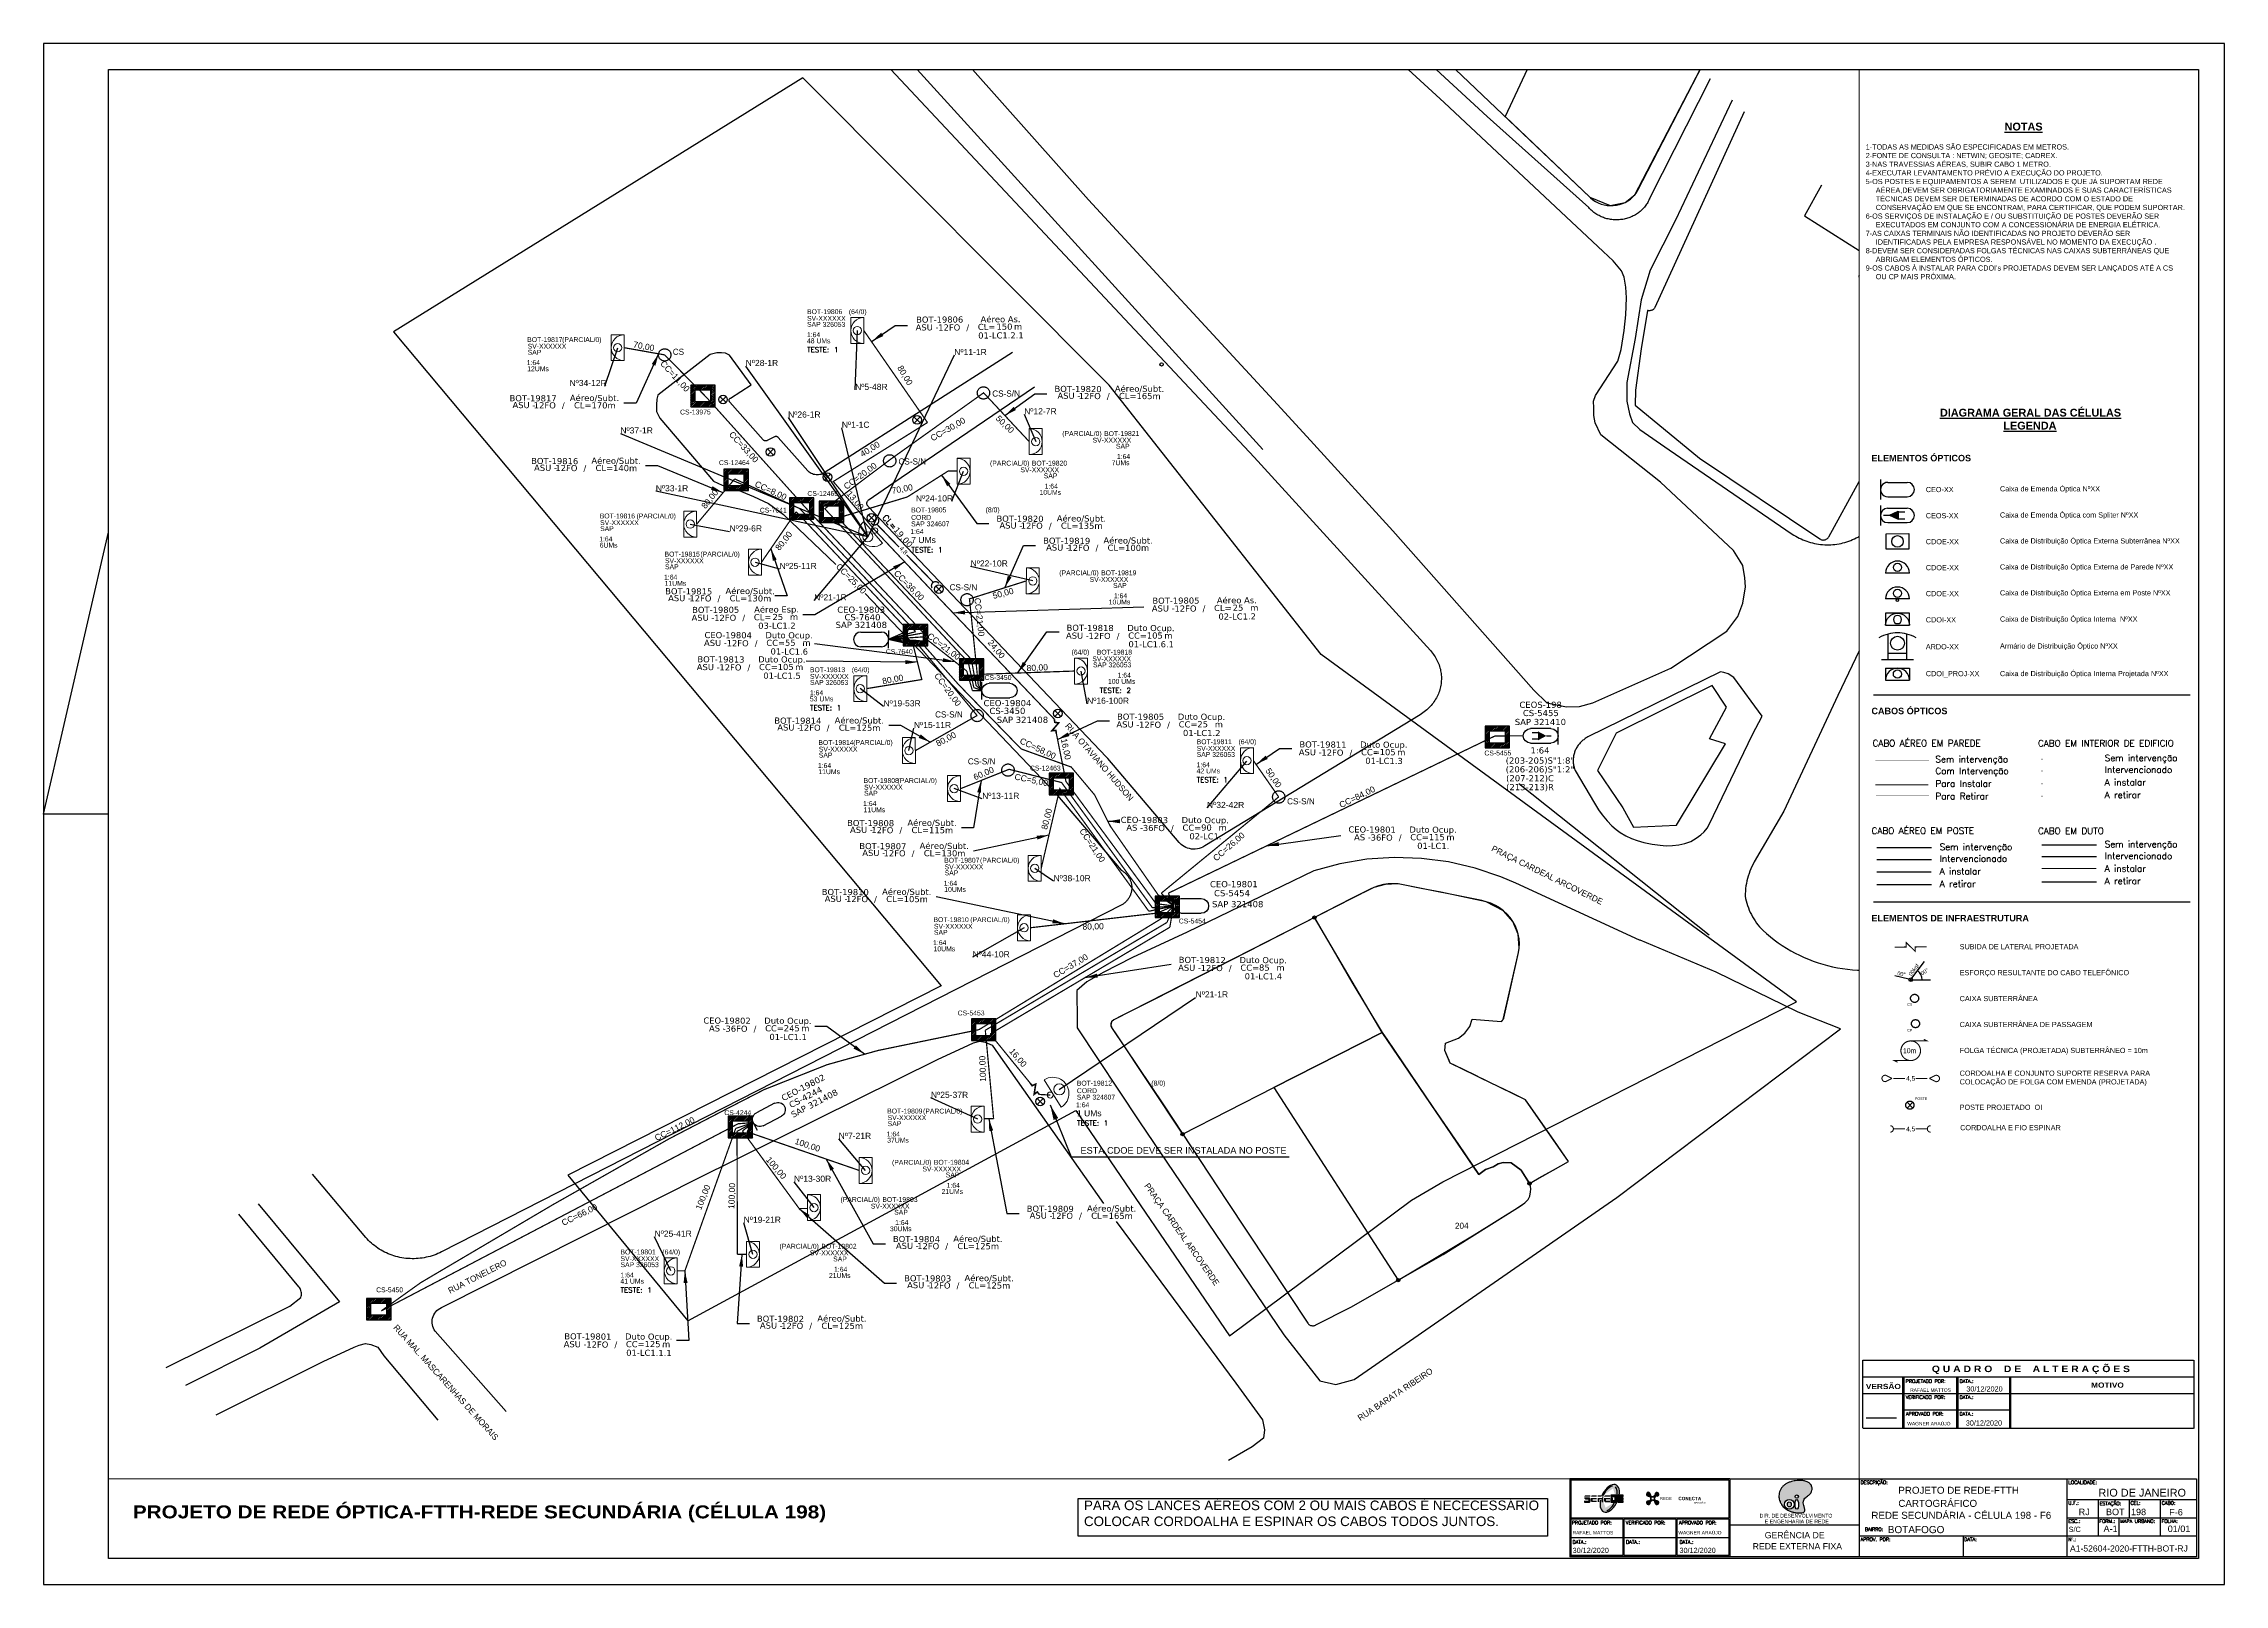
# Paper-space layout 'CT_CEOS-198' of a CAD drawing. Header units: millimetres. Extents: x 2 to 843, y 4 to 598.
# The model-space entities are those that its viewports show. They can reach past a viewport. Long polylines and large blocks are cut down to what shows.
import ezdxf
from ezdxf.enums import TextEntityAlignment as Align

# ---------------------------------------------------------------- set-up
doc = ezdxf.new("R2010")
doc.units = ezdxf.units.MM
for name, pattern in [('DIVIDE', [1.25, 0.5, -0.25, 0, -0.25, 0, -0.25]), ('DOT', [0.25, 0, -0.25]), ('PHANTOM2', [1.25, 0.625, -0.125, 0.125, -0.125, 0.125, -0.125])]:
    doc.linetypes.add(name, pattern=pattern)
for name, color, linetype in [('10.0-Cartográfico', 252, 'Continuous'), ('10.1-Caixas Subterrâneas', 5, 'Continuous'), ('10.2-Nº Policía', 7, 'Continuous'), ('10.3-Nome das Ruas', 252, 'Continuous'), ('20.4-CEOS', 1, 'Continuous'), ('20.5-CEO', 1, 'Continuous'), ('30.4-Selo', 7, 'Continuous'), ('CAP a instalar', 1, 'Continuous'), ('CDO_INTERIOR', 1, 'Continuous'), ('CDO_POSTE', 1, 'Continuous'), ('CEO', 1, 'Continuous'), ('CEO1', 1, 'Continuous'), ('CEOS', 1, 'Continuous'), ('E.T.', 7, 'Continuous'), ('label_cabos', 7, 'Continuous'), ('Legenda', 1, 'Continuous'), ('locais', 7, 'Continuous'), ('Subida Lateral', 5, 'Continuous')]:
    doc.layers.add(name, color=color, linetype=linetype)
for name, color, linetype, lineweight in [("20.0-LEGENDA DOS CDO'S", 1, 'Continuous', 0), ('20.1-CDO_INTERIOR', 1, 'Continuous', 0), ('20.2-CDO_POSTE', 1, 'Continuous', 5), ('20.6-CORDOALHA_SUPORTE', 7, 'Continuous', 25), ('CORDOALHA_SUPORTE', 7, 'Continuous', 25)]:
    doc.layers.add(name, color=color, linetype=linetype, lineweight=lineweight)
doc.layers.add('DROP DE CLIENTE', color=140, linetype='Continuous', plot=False)
doc.layers.add('EXTRA', color=50, linetype='Continuous', plot=False)
doc.styles.add('ADESK1', font='romans.shx')
doc.styles.add('ARIAL', font='arial.ttf')
doc.styles.add('DIGICADE', font='arial.ttf')
doc.styles.add('HMS', font='', dxfattribs={"height": 0.17})
doc.styles.add('NORMOGRAFO', font='arial.ttf')
doc.styles.add('ROMANS', font='romans.shx')
doc.styles.add('siredit', font='verdana.ttf')
doc.styles.add('TELEMAR-RJ', font='arial.ttf')
doc.styles.get('HMS').set_extended_font_data('Arial Black')
doc.linetypes.add('FENCELINE1', pattern='A,0.25,-0.1,[133,ltypeshp.shx,S=0.1,R=0,X=-0.1,Y=0],-0.1,1', length=1.45)
doc.dimstyles.new('CC', dxfattribs={"dimtxt": 1, "dimasz": 2, "dimexe": 0.18, "dimexo": 0.0625, "dimgap": 0.09, "dimtad": 0, "dimdec": 0, "dimrnd": 1, "dimzin": 0, "dimdsep": 46, "dimtxsty": 'siredit', "dimblk": 'NONE', "dimcen": 0, "dimse1": 1, "dimse2": 1, "dimsd1": 1, "dimsd2": 1, "dimclrt": 7, "dimadec": 0, "dimazin": 0, "dimtfac": 1, "dimtdec": 0, "dimtofl": 0, "dimtmove": 0, "dimatfit": 3, "dimfxl": 1, "dimtolj": 1, "dimtzin": 0, "dimarcsym": 0})
doc.dimstyles.new('ISO-25', dxfattribs={"dimtxt": 2.5, "dimasz": 2.5, "dimexe": 1.25, "dimexo": 0.625, "dimtad": 1, "dimtxsty": 'Standard', "dimcen": 2.5, "dimadec": 0, "dimazin": 0, "dimtfac": 1, "dimtmove": 0, "dimatfit": 3, "dimfxl": 1, "dimarcsym": 0})

psp = doc.layouts.new('CT_CEOS-198')

# ---------------------------------------------------------------- texts
for s, height, style, p in [('Q U A D R O    D E    A L T E R A Ç Õ E S', 2.5, 'HMS', (768.87, 85.39)), ('VERSÃO', 2, 'HMS', (711.97, 78.87)), ('MOTIVO', 2, 'HMS', (798.4, 79.39)), ('RIO DE JANEIRO', 3, 'NORMOGRAFO', (811.8, 37.41)), ('DIR. DE DESENVOLVIMENTO ', 1.44, 'NORMOGRAFO', (678.57, 29.33)), ('E ENGENHARIA DE REDE', 1.44, 'NORMOGRAFO', (678.57, 27.12)), ('RJ', 2.5, 'NORMOGRAFO', (789.42, 30.24)), ('A-1', 2.5, 'NORMOGRAFO', (799.59, 23.74)), ('BOT', 2.5, 'NORMOGRAFO', (801.42, 30.24)), ('198', 2.5, 'NORMOGRAFO', (810.38, 30.24)), ('01/01', 2.5, 'NORMOGRAFO', (826, 23.74)), ('F-6', 2.5, 'NORMOGRAFO', (824.84, 30.14))]:
    psp.add_text(s, height=height, dxfattribs=dict(style=style)).set_placement(p, align=Align.CENTER)
for s, height, style, p in [('VERIFICADO POR:', 1.3495, 'ROMANS', (720.58, 75.05)), ('PROJETADO POR:', 1.3495, 'ROMANS', (720.58, 81.23)), ('DATA.:', 1.35, 'ROMANS', (741.37, 81.23)), ('DATA.:', 1.35, 'ROMANS', (741.37, 75.05)), ('30/12/2020', 2, 'NORMOGRAFO', (743.98, 77.92)), ('APROVADO POR:', 1.3495, 'ROMANS', (720.67, 68.66)), ('DATA.:', 1.35, 'ROMANS', (741.3, 68.66)), ('30/12/2020', 2, 'NORMOGRAFO', (743.76, 64.78)), ('DESCRIÇÃO:', 1.35, 'ROMANS', (703.17, 42.22)), ('LOCALIDADE:', 1.35, 'ROMANS', (783.28, 42.24)), ('U.F.:', 1.35, 'ROMANS', (783.28, 34.24)), ('ESTAÇÃO:', 1.35, 'ROMANS', (795.34, 34.04)), ('CEL:', 1.35, 'ROMANS', (807.28, 34.24)), ('CABO:', 1.35, 'ROMANS', (819.28, 34.24)), ('PROJETADO POR:', 1.3495, 'ROMANS', (591.82, 26.66)), ('VERIFICADO POR:', 1.3495, 'ROMANS', (612.61, 26.66)), ('APROVADO POR:', 1.3495, 'ROMANS', (633.11, 26.66)), ('BAIRRO:', 1.35, 'ROMANS', (704.89, 24.1)), ('ESC.:', 1.35, 'ROMANS', (783.28, 27.24)), ('S/C', 2.007, 'ARIAL', (783.43, 23.77)), ('FORM.:', 1.35, 'ROMANS', (795.28, 27.24)), ('MAPA URBANO:', 1.35, 'ROMANS', (803.28, 27.24)), ('FOLHA:', 1.35, 'ROMANS', (819.28, 27.24)), ('30/12/2020', 2, 'NORMOGRAFO', (592.13, 15.67)), ('DATA.:', 1.35, 'ROMANS', (592.1, 19.25)), ('DATA.:', 1.35, 'ROMANS', (612.73, 19.25)), ('30/12/2020', 2, 'NORMOGRAFO', (633.35, 15.67)), ('DATA.:', 1.35, 'ROMANS', (633.35, 19.25)), ('REDE EXTERNA FIXA', 2.4, 'NORMOGRAFO', (661.57, 17.05)), ('GERÊNCIA DE', 2.4, 'NORMOGRAFO', (666.22, 21.33)), ('APROV. POR:', 1.35, 'ROMANS', (703.17, 20.24)), ('DATA:', 1.35, 'ROMANS', (743.17, 20.24)), ('Nº.:', 1.35, 'ROMANS', (783.28, 20.24)), ('A1-52604-2020-FTTH-BOT-RJ', 2.3701, 'NORMOGRAFO', (783.94, 16.22))]:
    psp.add_text(s, height=height, dxfattribs=dict(style=style)).set_placement(p)
at = {"style": 'HMS'}
psp.add_text('PROJETO DE REDE ÓPTICA-FTTH-REDE SECUNDÁRIA (CÉLULA 198)', height=5, dxfattribs=at).set_placement((36.88, 31.51), align=Align.MIDDLE_LEFT)
at = {"style": 'NORMOGRAFO'}
for s, p in [('CARTOGRÁFICO', (717.74, 33.45)), ('PROJETO DE REDE-FTTH ', (717.75, 38.5)), ('REDE SECUNDÁRIA - CÉLULA 198 - F6', (707.34, 28.84))]:
    psp.add_text(s, height=2.7, rotation=359.99939, dxfattribs=at).set_placement(p)
at = {"linetype": 'ByBlock', "style": 'ARIAL'}
psp.add_text('BOTAFOGO', height=2.759, dxfattribs=at).set_placement((713.67, 23.31))
at = {"linetype": 'ByBlock', "insert": (705.16, 567.08), "char_height": 2, "width": 123.2013, "attachment_point": 1, "style": 'ARIAL'}
psp.add_mtext("{\\fArial|b1|i0|c0|p34;\\H1.5x;\\L                                              NOTAS\\P}                                                                               \\P1-TODAS AS MEDIDAS SÃO ESPECIFICADAS EM METROS.\\P2-FONTE DE CONSULTA : NETWIN; GEOSITE; CADREX.\\P3-NAS TRAVESSIAS AÉREAS, SUBIR CABO 1 METRO.\\P4-EXECUTAR LEVANTAMENTO PRÉVIO A EXECUÇÃO DO PROJETO.\\P5-OS POSTES E EQUIPAMENTOS A SEREM  UTILIZADOS E QUE JÁ SUPORTAM REDE \\P     AÉREA,DEVEM SER OBRIGATORIAMENTE EXAMINADOS E SUAS CARACTERÍSTICAS \\P     TÉCNICAS DEVEM SER DETERMINADAS DE ACORDO COM O ESTADO DE \\P     CONSERVAÇÃO EM QUE SE ENCONTRAM, PARA CERTIFICAR, QUE PODEM SUPORTAR.\\P6-OS SERVIÇOS DE INSTALAÇÃO E / OU SUBSTITUIÇÃO DE POSTES DEVERÃO SER \\P     EXECUTADOS EM CONJUNTO COM A CONCESSIONÁRIA DE ENERGIA ELÉTRICA.\\P7-AS CAIXAS TERMINAIS NÃO IDENTIFICADAS NO PROJETO DEVERÃO SER \\P     IDENTIFICADAS PELA EMPRESA RESPONSÁVEL NO MOMENTO DA EXECUÇÃO .\\P8-DEVEM SER CONSIDERADAS FOLGAS TÉCNICAS NAS CAIXAS SUBTERRÁNEAS QUE \\P     ABRIGAM ELEMENTOS ÓPTICOS.\\P9-OS CABOS À INSTALAR PARA CDOI's PROJETADAS DEVEM SER LANÇADOS ATÉ A CS \\P     OU CP MAIS PRÓXIMA.", dxfattribs=at)
at = {"color": 0, "insert": (403.7, 35.87), "char_height": 3.6885, "width": 180.9199, "attachment_point": 1, "style": 'ARIAL'}
psp.add_mtext('{\\C3;PARA OS LANCES AÉREOS COM 2 OU MAIS CABOS É NECECESSÁRIO\\PCOLOCAR CORDOALHA E ESPINAR OS CABOS TODOS JUNTOS.}', dxfattribs=at)
at = {"layer": '30.4-Selo', "color": 0, "style": 'NORMOGRAFO'}
for s, p in [('RAFAEL MATTOS', (722.3, 77.79)), ('WAGNER ARAÚJO', (721.2, 64.87)), ('RAFAEL MATTOS', (592.13, 22.81)), ('WAGNER ARAÚJO', (632.91, 22.81))]:
    psp.add_text(s, height=1.35, dxfattribs=at).set_placement(p)

msp = doc.modelspace()

# ---------------------------------------------------------------- texts
at = {"style": 'ARIAL'}
for tag, rotation, p in [('70,00', 349.1931, (1153.44, -3009.24)), ('Nº11-1R', 359.9671, (1207.08, -3010.21)), ('CC=11,00', 312.4611, (1158.28, -3013.99)), ('Nº28-1R', 359.9671, (1172.89, -3011.99)), ('80,00', 300.603, (1195.92, -3013.77)), ('Nº34-12R', 359.9671, (1144.4, -3015.27)), ('Nº5-48R', 359.9671, (1190.83, -3015.91)), ('Nº26-1R', 359.9671, (1179.84, -3020.44)), ('50,00', 316.2776, (1212.38, -3021.9)), ('Nº12-7R', 359.9671, (1218.53, -3019.9)), ('Nº37-1R', 359.9671, (1152.35, -3023.04)), ('CC=33,00', 312.4611, (1169.56, -3025.6)), ('Nº1-1C', 359.9671, (1188.25, -3022.11)), ('CC=30,00', 29.935, (1203.61, -3022.77)), ('40,00', 31.6932, (1190.85, -3026.03)), ('CC=8,00', 335.0719, (1174.13, -3032.84)), ('CC=20,00', 36.6125, (1189.29, -3030.4)), ('Nº33-1R', 359.9671, (1158.15, -3032.52)), ('80,00', 51.4909, (1164.73, -3034.11)), ('13,00', 309.4009, (1187.79, -3034.31)), ('70,00', 10.1511, (1195.97, -3032.62)), ('Nº24-10R', 359.9671, (1201.17, -3034.18)), ('Nº29-6R', 359.9671, (1170.24, -3039.1)), ('80,00', 51.4909, (1176.84, -3040.95)), ('Nº25-11R', 359.9671, (1178.82, -3045.25)), ('CC=25,00', 314.7146, (1187.16, -3047.18)), ('Nº22-10R', 359.9671, (1210.14, -3044.84)), ('CC=36,00', 314.7146, (1196.65, -3048.28)), ('50,00', 14.9628, (1212.54, -3049.71)), ('Nº21-1R', 359.9671, (1184.11, -3050.39)), ('CC=21,00', 276.3995, (1208.05, -3053.18)), ('CC=21,00', 322.8329, (1202.41, -3058.34)), ('24,00', 309.4009, (1210.93, -3058.69)), ('80,00', 10.573, (1194.42, -3063.82)), ('CC=20,00', 306.2661, (1202.94, -3065.29)), ('80,00', 2.6239, (1218.04, -3061.91)), ('Nº16-100R', 359.9671, (1229.62, -3067.33)), ('Nº19-53R', 359.9671, (1195.86, -3067.76)), ('Nº15-11R', 359.9671, (1200.85, -3071.31)), ('80,00', 28.1038, (1203.29, -3073.56)), ('CC=58,00', 334.8888, (1217.9, -3075.1)), ('16,00', 281.9538, (1222.24, -3074.86)), ('60,00', 23.398, (1209.42, -3079.19)), ('CC=5,00', 348.2901, (1216.94, -3080.29)), ('50,00', 304.4535, (1256.34, -3079.75)), ('CC=84,00', 26.0104, (1270.66, -3083.05)), ('Nº13-11R', 359.9671, (1212.03, -3082.91)), ('80,00', 75.938, (1220.04, -3086.33)), ('Nº32-42R', 359.9671, (1248.89, -3084.41)), ('CC=21,00', 303.9581, (1226.63, -3090.8)), ('CC=26,00', 41.2505, (1249.74, -3091.11)), ('Nº38-10R', 359.9671, (1223.73, -3096.41)), ('80,00', 1.3132, (1227.18, -3104.31)), ('Nº44-10R', 359.9671, (1210.46, -3108.87)), ('CC=37,00', 30.715, (1223.73, -3110.71)), ('Nº21-1R', 359.9671, (1246.63, -3115.44)), ('16,00', 310.4938, (1214.49, -3125.64)), ('100,00', 91.726, (1209.56, -3127.13)), ('Nº25-37R', 359.9671, (1203.64, -3131.91)), ('CC=112,00', 26.2523, (1158.8, -3137.42)), ('Nº7-21R', 359.9671, (1188.13, -3138.63)), ('100,00', 310.4916, (1174.86, -3143.71)), ('100,00', 341.4819, (1180.21, -3140.1)), ('Nº13-30R', 359.9671, (1181.2, -3145.66)), ('100,00', 68.1709, (1163.69, -3148.37)), ('100,00', 88.2332, (1168.44, -3147.99)), ('CC=66,00', 26.2523, (1143.2, -3151.5)), ('Nº19-21R', 359.9671, (1172.95, -3152.37)), ('Nº25-41R', 359.9671, (1158.34, -3154.65))]:
    msp.add_attdef(tag, text='(XX/YY)', height=1, rotation=rotation, dxfattribs=at).set_placement(p, align=Align.CENTER)
at = {"layer": '10.1-Caixas Subterrâneas'}
for s, p in [('CS', (1158.28, -3010.16)), ('CS-S/N', (1210.64, -3017)), ('CS-S/N', (1195.27, -3028.13)), ('CS-S/N', (1203.64, -3048.74)), ('CS-S/N', (1201.27, -3069.58)), ('CS-S/N', (1206.63, -3077.27)), ('CS-S/N', (1258.96, -3083.81))]:
    msp.add_text(s, height=1, dxfattribs=at).set_placement(p)
at = {"layer": '10.1-Caixas Subterrâneas', "color": 30, "style": 'ARIAL'}
for s, p in [('CS-13975', (1159.47, -3019.93)), ('CS-12464', (1165.84, -3028.22)), ('CS-12465', (1180.34, -3033.28)), ('CS-7641', (1172.55, -3036.01)), ('CS-7640', (1193.2, -3059.19)), ('CS-3450', (1209.38, -3063.43)), ('CS-5455', (1291.3, -3075.8)), ('CS-12463', (1216.82, -3078.27)), ('CS-5454', (1241.22, -3103.33)), ('CS-5453', (1204.97, -3118.4)), ('CS-4244', (1166.73, -3134.73)), ('CS-5450', (1109.66, -3163.76))]:
    msp.add_text(s, height=0.8, dxfattribs=at).set_placement(p)
at = {"layer": '10.1-Caixas Subterrâneas', "color": 3, "style": 'TELEMAR-RJ'}
msp.add_text('ESTA CDOE DEVE SER INSTALADA NO POSTE  ', height=1.08, dxfattribs=at).set_placement((1225.09, -3141.05))
at = {"layer": '10.2-Nº Policía', "color": 7}
msp.add_text('204', height=1, dxfattribs=at).set_placement((1286.47, -3153.36))
at = {"layer": '10.3-Nome das Ruas'}
for s, rotation, p in [('RUA OTAVIANO HUDSON', 310.8422, (1222.49, -3071.03)), ('PRAÇA CARDEAL ARCOVERDE', 333.7686, (1292.35, -3091.4)), ('PRAÇA CARDEAL ARCOVERDE', 305.1983, (1235.51, -3146.32)), ('RUA TONELERO', 26.9766, (1121.77, -3164.02)), ('RUA MAL. MASCARENHAS DE MORAIS', 312.0439, (1112.4, -3169.62)), ('RUA BARATA RIBEIRO', 33.5549, (1270.95, -3184.88))]:
    msp.add_text(s, height=1, rotation=rotation, dxfattribs=at).set_placement(p)
at = {"layer": 'CORDOALHA_SUPORTE', "style": 'ARIAL'}
msp.add_text('4,8', height=0.72, rotation=312.6437, dxfattribs=at).set_placement((1196.09, -3042.22), align=Align.MIDDLE_CENTER)

# ---------------------------------------------------------------- blocks, each defined once
blk = doc.blocks.new('OI')
h = blk.add_hatch(color=40)
edge = h.paths.add_edge_path()
edge.add_spline(control_points=[(4.35, -0.67), (3.92, -0.99), (3.26, -1.5), (2.81, -2.59), (2.9, -3.5), (3.06, -4.27), (3.31, -4.85), (3.37, -5.39), (3.4, -5.88), (3.2, -6.4), (2.54, -6.61), (1.65, -6.63), (0.55, -6.67), (-0.56, -6.42), (-1.61, -6.14), (-2.77, -5.61), (-3.92, -4.77), (-4.89, -3.7), (-5.34, -2.65), (-5.6, -1.94), (-5.85, -0.96), (-5.71, 0.47), (-5.1, 2.02), (-4.14, 3.02), (-3.3, 3.61), (-2.37, 4.16), (-1.36, 4.44), (-0.56, 4.7), (0.79, 4.85), (2.24, 4.97), (3.79, 4.57), (4.67, 4.21), (5.44, 3.65), (5.76, 2.99), (6.03, 2.21), (6.01, 1.46), (5.72, 0.64), (5.31, 0.08), (4.88, -0.38), (4.51, -0.55), (4.35, -0.67)], knot_values=[0, 0, 0, 0, 1.60434, 2.417191, 3.427595, 4.282808, 4.776746, 5.304182, 5.888771, 6.258406, 6.858137, 7.79129, 8.986195, 10.124242, 11.187857, 12.242908, 13.953784, 15.414161, 16.515391, 17.349188, 17.675853, 19.552021, 21.515531, 22.568638, 23.63245, 24.621084, 25.782718, 26.745347, 27.142653, 29.870543, 31.004649, 31.921532, 32.709589, 33.801391, 34.042471, 35.192333, 35.971461, 36.628871, 37.254359, 37.836911, 37.836911, 37.836911, 37.836911], degree=3, periodic=0)
h.paths.add_polyline_path([(1.13, -0.87, -1), (-0.04, -0.87, -1)], flags=16)
edge = h.paths.add_edge_path(flags=16)
edge.add_ellipse((0.56, -3.59), major_axis=(-0.02, 1.71), ratio=0.361305, start_angle=0, end_angle=360)
h.paths.add_polyline_path([(-0.36, -3.62, -1), (-3.8, -3.62, -1)], flags=16)
edge = h.paths.add_edge_path(flags=0)
edge.add_ellipse((-2.08, -3.62), major_axis=(0, 0.885), ratio=0.758294, start_angle=0, end_angle=360)
at = {"color": 40}
for centre, radius in [((-2.08, -3.62), 1.72), ((0.54, -0.87), 0.587)]:
    blk.add_circle(centre, radius, dxfattribs=at)
blk.add_ellipse((-2.08, -3.62), major_axis=(0, 0.885), ratio=0.758294, start_param=-3.141592653589792, end_param=3.141592653589792, dxfattribs=at)
blk.add_ellipse((0.56, -3.59), major_axis=(-0.02, 1.71), ratio=0.361305, dxfattribs=at)
at = {"color": 40, "start_tangent": (-0.800898, -0.598801), "end_tangent": (-0.800898, -0.598801)}
blk.add_spline([(4.35, -0.67), (3.2, -1.78), (2.9, -2.54), (2.92, -3.55), (3.12, -4.38), (3.28, -4.85), (3.37, -5.37), (3.35, -5.95), (3.2, -6.29), (2.66, -6.55), (1.73, -6.63), (0.54, -6.62), (-0.58, -6.41), (-1.6, -6.11), (-2.56, -5.67), (-3.95, -4.67), (-4.89, -3.56), (-5.37, -2.56), (-5.64, -1.78), (-5.72, -1.46), (-5.63, 0.42), (-4.84, 2.22), (-4.13, 2.99), (-3.27, 3.62), (-2.4, 4.09), (-1.3, 4.47), (-0.37, 4.72), (0.02, 4.77), (2.75, 4.8), (3.85, 4.53), (4.69, 4.16), (5.31, 3.68), (5.85, 2.73), (5.93, 2.5), (5.94, 1.35), (5.67, 0.62), (5.29, 0.08), (4.84, -0.36), (4.35, -0.67)], degree=3, dxfattribs=at)
blk = doc.blocks.new('PDO_PRD')
at = {"color": 1}
blk.add_line((2.5, 0), (-2.5, 0), dxfattribs=at)
blk.add_circle((0, 1.19), 0.862, dxfattribs=at)
blk.add_arc((0, 0), 2.5, 0, 180, dxfattribs=at)
blk = doc.blocks.new('PDO_PST')
at = {"color": 0}
blk.add_line((2.5, 0), (-2.5, 0), dxfattribs=at)
for centre, radius in [((0, 1.19), 0.862), ((0, -0.25), 0.25)]:
    blk.add_circle(centre, radius, dxfattribs=at)
blk.add_arc((0, 0), 2.5, 0, 180, dxfattribs=at)
blk = doc.blocks.new('PDO_EDF')
at = {"color": 1}
for p, q in [((-2.5, 0), (-2.5, 2.5)), ((-2.5, 2.5), (2.5, 2.5)), ((2.5, 0), (-2.5, 0)), ((2.5, 2.5), (2.5, 0))]:
    blk.add_line(p, q, dxfattribs=at)
blk.add_circle((0, 1.19), 0.862, dxfattribs=at)
blk.add_arc((0, 0), 2.5, 0, 180, dxfattribs=at)
blk = doc.blocks.new('PDO_CVP')
at = {"color": 1}
blk.add_lwpolyline([(0, 1.62), (0, -1.62), (-4.72, -1.63), (-4.73, 1.61)], close=True, dxfattribs=at)
blk.add_circle((-2.36, -0.01), 1.21, dxfattribs=at)
blk = doc.blocks.new('A$C78986DF3')
at = {"layer": 'CEOS'}
blk.add_hatch(color=1, dxfattribs=at).paths.add_polyline_path([(0.0118, 0.23968), (0.00838, 0.23812), (0.0118, 0.23657)])
for p, q in [((0.0023, 0.1689), (0.12444, 0.1689)), ((0.0023, 0.08904), (0.12444, 0.08904))]:
    blk.add_line(p, q)
at = {"linetype": 'DOT', "ltscale": 0.1}
blk.add_line((0.06717, 0.14411), (0.08827, 0.14411), dxfattribs=at)
at = {"color": 5, "linetype": 'DOT', "ltscale": 0.1}
blk.add_line((0.06717, 0.13958), (0.08827, 0.13958), dxfattribs=at)
at = {"color": 1, "linetype": 'DOT', "ltscale": 0.1}
blk.add_line((0.06717, 0.13473), (0.08827, 0.13473), dxfattribs=at)
at = {"color": 3, "linetype": 'DOT', "ltscale": 0.1}
blk.add_line((0.06717, 0.12987), (0.08827, 0.12987), dxfattribs=at)
at = {"linetype": 'FENCELINE1', "ltscale": 0.05}
blk.add_line((0.00351, 0.10999), (0.02462, 0.10999), dxfattribs=at)
at = {"ltscale": 0.001}
blk.add_line((0.06717, 0.11107), (0.08827, 0.11107), dxfattribs=at)
at = {"color": 5, "linetype": 'FENCELINE1', "ltscale": 0.05}
blk.add_line((0.00351, 0.10546), (0.02462, 0.10546), dxfattribs=at)
at = {"color": 5, "ltscale": 0.001}
blk.add_line((0.06717, 0.10654), (0.08827, 0.10654), dxfattribs=at)
at = {"color": 3, "linetype": 'FENCELINE1', "ltscale": 0.05}
blk.add_line((0.00351, 0.09575), (0.02462, 0.09575), dxfattribs=at)
at = {"color": 3, "ltscale": 0.001}
blk.add_line((0.06717, 0.09683), (0.08827, 0.09683), dxfattribs=at)
at = {"color": 1}
for p, q in [((0.01591, 0.05924), (0.01044, 0.06051)), ((0.0161, 0.05958), (0.01712, 0.05857)), ((0.01711, 0.05958), (0.01611, 0.05857)), ((0.01732, 0.05907), (0.02421, 0.05907))]:
    blk.add_line(p, q, dxfattribs=at)
at = {"color": 1, "lineweight": -2}
blk.add_line((0.01704, 0.05964), (0.02188, 0.06604), dxfattribs=at)
at = {"color": 0, "linetype": 'DIVIDE', "ltscale": 0.05, "const_width": 0.00008}
blk.add_lwpolyline([(0.02365, 0.14357), (0.00301, 0.14357)], dxfattribs=at)
at = {"color": 5, "linetype": 'DIVIDE', "ltscale": 0.05, "const_width": 0.00008}
blk.add_lwpolyline([(0.02385, 0.13901), (0.00301, 0.13901)], dxfattribs=at)
at = {"color": 1, "linetype": 'DIVIDE', "ltscale": 0.05, "const_width": 0.0004}
blk.add_lwpolyline([(0.02345, 0.13425), (0.00301, 0.13425)], dxfattribs=at)
at = {"color": 3, "linetype": 'DIVIDE', "ltscale": 0.05, "const_width": 0.00008}
blk.add_lwpolyline([(0.0032, 0.13009), (0.02365, 0.13009)], dxfattribs=at)
at = {"color": 1, "linetype": 'Continuous', "lineweight": 40, "ltscale": 0.001, "const_width": 0.0004}
blk.add_lwpolyline([(0.06706, 0.10196), (0.08817, 0.10196)], dxfattribs=at)
at = {"color": 1, "linetype": 'FENCELINE1', "ltscale": 0.05, "const_width": 0.0005}
blk.add_lwpolyline([(0.00351, 0.10061), (0.02462, 0.10061)], dxfattribs=at)
at = {"color": 5, "linetype": 'DIVIDE', "const_width": 0.0004}
blk.add_lwpolyline([(0.02278, 0.07173), (0.01838, 0.07168), (0.01838, 0.06996), (0.01484, 0.07341), (0.01484, 0.07168), (0.01044, 0.07163)], dxfattribs=at)
at = {"color": 1, "const_width": 0.00042}
blk.add_lwpolyline([(0.01661, 0.03546, 1.000012), (0.01661, 0.0279, 0.999978)], format="xyb", close=True, dxfattribs=at)
at = {"color": 1, "const_width": 0.000394}
for points in [[(0.01661, 0.03546), (0.02291, 0.03546), (0.02165, 0.03609)], [(0.01661, 0.0279), (0.01031, 0.0279), (0.01157, 0.02727)]]:
    blk.add_lwpolyline(points, dxfattribs=at)
at = {"const_width": 0.0004}
for points in [[(0.00939, 0.021), (0.00701, 0.02221, 1.175638), (0.0069, 0.01977), (0.00939, 0.021)], [(0.02383, 0.02102), (0.02631, 0.01976, 1.175638), (0.02622, 0.0222), (0.02383, 0.02102)], [(0.0087, 0.00277, -1), (0.0087, 0.0003)], [(0.02425, 0.00278, 1), (0.02425, 0.00031)]]:
    blk.add_lwpolyline(points, format="xyb", dxfattribs=at)
for points in [[(0.00996, 0.021), (0.01446, 0.021)], [(0.01854, 0.02101), (0.02304, 0.02101)], [(0.00996, 0.00153), (0.01446, 0.00153)], [(0.01854, 0.00155), (0.02304, 0.00155)]]:
    blk.add_lwpolyline(points, dxfattribs=at)
at = {"color": 1, "linetype": 'PHANTOM2'}
for points in [[(0.0174, 0.01181), (0.01518, 0.0096)], [(0.0174, 0.0096), (0.01518, 0.01181)]]:
    blk.add_lwpolyline(points, dxfattribs=at)
at = {"color": 1}
blk.add_circle((0.01661, 0.05907), 0.000714, dxfattribs=at)
at = {"color": 5, "linetype": 'PHANTOM2'}
for centre in [(0.01811, 0.05187), (0.01846, 0.04212)]:
    blk.add_circle(centre, 0.00157, dxfattribs=at)
at = {"color": 1, "linetype": 'PHANTOM2'}
blk.add_circle((0.01629, 0.01071), 0.00157, dxfattribs=at)
at = {"color": 7, "lineweight": -2}
blk.add_arc((0.01661, 0.05908), 0.00441, 359.96377, 52.87661, dxfattribs=at)
at = {"layer": 'CDO_INTERIOR', "color": 8}
for p, q in [((0.0069, 0.1792), (0.0161, 0.1792)), ((0.0069, 0.1792), (0.0069, 0.1746)), ((0.0161, 0.1792), (0.0161, 0.1746)), ((0.0069, 0.1746), (0.0161, 0.1746))]:
    blk.add_line(p, q, dxfattribs=at)
blk.add_circle((0.0115, 0.1769), 0.00159, dxfattribs=at)
blk.add_arc((0.0115, 0.1746), 0.0046, 0.02759, 180.02759, dxfattribs=at)
at = {"layer": 'CEO', "color": 1}
for p, q in [((0.00497, 0.25191), (0.00496, 0.24417)), ((0.00773, 0.2508), (0.01527, 0.25079)), ((0.00773, 0.24527), (0.01527, 0.24527))]:
    blk.add_line(p, q, dxfattribs=at)
at = {"layer": 'CEO', "color": 1, "linetype": 'Continuous'}
for p, q in [((0.00792, 0.18502), (0.00792, 0.19235)), ((0.00792, 0.18257), (0.00792, 0.18502)), ((0.00792, 0.18502), (0.0115, 0.18502)), ((0.0115, 0.18502), (0.01509, 0.18502)), ((0.01509, 0.18502), (0.01509, 0.19235)), ((0.01509, 0.18257), (0.01509, 0.18502)), ((0.00536, 0.18257), (0.00792, 0.18257)), ((0.00792, 0.18257), (0.0115, 0.18257)), ((0.0115, 0.18257), (0.01509, 0.18257)), ((0.01509, 0.18257), (0.01765, 0.18257))]:
    blk.add_line(p, q, dxfattribs=at)
at = {"layer": 'CEO', "color": 1}
blk.add_circle((0.0115, 0.18878), 0.00267, dxfattribs=at)
for centre, start, end in [((0.00773, 0.24804), 89.95782, 269.95782), ((0.01527, 0.24803), 269.95782, 89.95782)]:
    blk.add_arc(centre, 0.00276, start, end, dxfattribs=at)
at = {"layer": 'CEO', "color": 1, "linetype": 'Continuous'}
for start, end in [(104.36291, 119.75415), (90, 104.36251), (75.63749, 90), (60.24585, 75.63709)]:
    blk.add_arc((0.0115, 0.17836), 0.01444, start, end, dxfattribs=at)
at = {"layer": 'CEOS', "color": 1}
for p, q in [((0.00496, 0.24191), (0.00497, 0.23417)), ((0.00617, 0.23811), (0.00838, 0.23812)), ((0.00772, 0.24081), (0.01526, 0.24082)), ((0.00774, 0.23528), (0.01528, 0.23529))]:
    blk.add_line(p, q, dxfattribs=at)
for points in [[(0.00838, 0.23812), (0.0118, 0.23968)], [(0.00838, 0.23812), (0.0118, 0.23657)], [(0.0118, 0.23968), (0.0118, 0.23657)], [(0.0118, 0.23946), (0.01439, 0.23947)], [(0.0118, 0.23679), (0.0144, 0.2368)]]:
    blk.add_lwpolyline(points, dxfattribs=at)
for centre, start, end in [((0.00773, 0.23804), 90.12295, 270.12295), ((0.01527, 0.23806), 270.12295, 90.12295)]:
    blk.add_arc(centre, 0.00276, start, end, dxfattribs=at)
at = {"layer": 'CDO_INTERIOR', "color": 1, "xscale": -0.0018431999999997, "yscale": 0.0018431999999997, "zscale": 0.0018431999999997}
blk.add_blockref('PDO_EDF', (0.0115, 0.19573), dxfattribs=at)
at = {"layer": 'CDO_POSTE', "color": 1, "xscale": 0.0018431999999997, "yscale": 0.0018431999999997, "zscale": 0.0018431999999997}
for name, p in [('PDO_PRD', (0.0115, 0.21585)), ('PDO_PST', (0.0115, 0.20585))]:
    blk.add_blockref(name, p, dxfattribs=at)
at = {"layer": 'CEO1', "color": 1, "xscale": 0.0018431999999997, "yscale": 0.0018431999999997, "zscale": 0.0018431999999997}
blk.add_blockref('PDO_CVP', (0.01586, 0.22806), dxfattribs=at)
at = {"color": 7, "lineweight": -2, "style": 'NORMOGRAFO'}
for s, rotation, p in [('00°', 348.19171, (0.01135, 0.0609, 0.10822)), ('00kgf', 52.99999, (0.01684, 0.06038, 0.10822)), ('00°', 32.49215, (0.02103, 0.06067, 0.10822))]:
    blk.add_text(s, height=0.0015, rotation=rotation, dxfattribs=at).set_placement(p)
at = {"color": 5, "style": 'ARIAL'}
for s, p in [('CS', (0.01526, 0.04902)), ('CP', (0.01526, 0.03902))]:
    blk.add_text(s, height=0.001, dxfattribs=at).set_placement(p)
at = {"color": 1}
blk.add_text('10m', height=0.00189, dxfattribs=at).set_placement((0.01364, 0.03074))
at = {"style": 'ARIAL'}
for p in [(0.01661, 0.021), (0.01661, 0.00154)]:
    blk.add_text('4,5', height=0.0018, dxfattribs=at).set_placement(p, align=Align.MIDDLE_CENTER)
at = {"color": 1, "style": 'ARIAL'}
blk.add_text('POSTE', height=0.001, dxfattribs=at).set_placement((0.01825, 0.01272))
at = {"linetype": 'ByBlock', "style": 'ARIAL'}
for s, insert, char_height, width, attachment_point in [('{\\fArial|b1|i0|c0|p34;\\H1.5x;\\L                       DIAGRAMA GERAL DAS CÉLULAS\\P                                            LEGENDA}', (0.00111, 0.27919), 0.002, 0.1232013, 1), ('{\\fArial|b1|i0|c0|p34;ELEMENTOS ÓPTICOS}', (0.00147, 0.26142), 0.0025, 0.1232013, 1), ('CEO-XX', (0.02244, 0.24803), 0.002, 0.0732268, 4), ('Caixa de Emenda Óptica NºXX', (0.05103, 0.24803), 0.002, 0.0732268, 4), ('CEOS-XX', (0.02244, 0.23795), 0.002, 0.0732268, 4), ('Caixa de Emenda Óptica com Spliter NºXX', (0.05103, 0.23795), 0.002, 0.0732268, 4), ('CDOE-XX', (0.02244, 0.22794), 0.002, 0.086699, 4), ('Caixa de Distribuição Óptica Externa Subterrânea NºXX', (0.05103, 0.22794), 0.002, 0.086699, 4), ('CDOE-XX', (0.02244, 0.21792), 0.002, 0.0806851, 4), ('Caixa de Distribuição Óptica Externa de Parede NºXX', (0.05103, 0.21792), 0.002, 0.0806851, 4), ('CDOE-XX', (0.02244, 0.20792), 0.002, 0.0732268, 4), ('Caixa de Distribuição Óptica Externa em Poste NºXX', (0.05103, 0.20792), 0.002, 0.0732268, 4), ('CDOI-XX', (0.02244, 0.19781), 0.002, 0.0732268, 4), ('Caixa de Distribuição Óptica Interna  NºXX', (0.05103, 0.19781), 0.002, 0.0732268, 4), ('ARDO-XX', (0.02244, 0.18743), 0.002, 0.0732268, 4), ('Armário de Distribuição Óptico NºXX', (0.05103, 0.18743), 0.002, 0.0732268, 4), ('CDOI_PROJ-XX', (0.02244, 0.17679), 0.002, 0.0793824, 4), ('Caixa de Distribuição Óptica Interna Projetada NºXX', (0.05103, 0.17679), 0.002, 0.0793824, 4), ('{\\fArial|b1|i0|c0|p34;CABOS ÓPTICOS}', (0.00147, 0.16392), 0.0025, 0.1232013, 1), ('\\pxql;{\\fArial|b1|i0|c0|p34;ELEMENTOS DE INFRAESTRUTURA}', (0.00147, 0.08406), 0.0025, 0.1232013, 1), ('SUBIDA DE LATERAL PROJETADA', (0.03549, 0.0728), 0.002, 0.0732268, 1), ('ESFORÇO RESULTANTE DO CABO TELEFÔNICO ', (0.03549, 0.0628), 0.002, 0.0732268, 1), ('CAIXA SUBTERRÂNEA', (0.03549, 0.0528), 0.002, 0.0732268, 1), ('CAIXA SUBTERRÂNEA DE PASSAGEM', (0.03549, 0.0428), 0.002, 0.0732268, 1), ('FOLGA TÉCNICA (PROJETADA) SUBTERRÂNEO = 10m', (0.03549, 0.0328), 0.002, 0.0919522, 1), ('CORDOALHA E CONJUNTO SUPORTE RESERVA PARA\\PCOLOCAÇÃO DE FOLGA COM EMENDA (PROJETADA)', (0.03549, 0.02403), 0.002, 0.0919522, 1), ('POSTE PROJETADO  OI', (0.03549, 0.0109), 0.002, 0.0732268, 1), ('CORDOALHA E FIO ESPINAR', (0.03567, 0.00303), 0.002, 0.0919522, 1)]:
    blk.add_mtext(s, dxfattribs=dict(at, insert=insert, char_height=char_height, width=width, attachment_point=attachment_point))
at = {"char_height": 0.002489, "attachment_point": 1, "style": 'ADESK1'}
for s, insert, width in [('CABO AÉREO EM PAREDE', (0.0019, 0.15149), 0.0551807), ('CABO EM INTERIOR DE EDIFICIO', (0.06569, 0.15146), 0.0653294), ('Sem intervenção', (0.02613, 0.14532), 0.0551807), ('Sem intervenção', (0.09142, 0.1458), 0.0551807), ('Com Intervenção', (0.02613, 0.14079), 0.0551807), ('Para Instalar', (0.02613, 0.13593), 0.0551807), ('A instalar', (0.09142, 0.13642), 0.0551807), ('Intervencionado', (0.09142, 0.14127), 0.0551807), ('Para Retirar', (0.02613, 0.13108), 0.0551807), ('A retirar', (0.09142, 0.13156), 0.0551807), ('CABO AÉREO EM POSTE', (0.00153, 0.11774), 0.0551807), ('Sem intervenção', (0.02777, 0.11152), 0.0551807), ('CABO EM DUTO', (0.06569, 0.11768), 0.0551807), ('Sem intervenção', (0.09142, 0.11258), 0.0551807), ('A instalar', (0.02777, 0.10213), 0.0551807), ('Intervencionado', (0.02777, 0.10699), 0.0551807), ('A instalar', (0.09142, 0.1032), 0.0551807), ('Intervencionado', (0.09142, 0.10805), 0.0551807), ('A retirar', (0.02777, 0.09728), 0.0551807), ('A retirar', (0.09142, 0.09834), 0.0551807)]:
    blk.add_mtext(s, dxfattribs=dict(at, insert=insert, width=width))
blk = doc.blocks.new('LOGOTIPO REDE CONECTA')
h = blk.add_hatch(color=40)
h.dxf.hatch_style = 1
h.paths.add_polyline_path([(2086.7, 1517.1), (2086.3, 1517.1, 0.924122), (2086.5, 1514, -0.371445), (2088.6, 1512.1, -0.414214), (2090, 1513.5, -0.416703), (2088, 1515.6, 0.373404)])
h.paths.add_polyline_path([(2095, 1515.4), (2095, 1515.7, 0.929009), (2092, 1515.6, -0.416703), (2090, 1513.5, -0.414214), (2091.4, 1512, -0.371445), (2093.5, 1514, 0.373557)])
h.paths.add_polyline_path([(2093.5, 1510.1, -0.416703), (2091.4, 1512.1, -0.414214), (2090, 1510.7, -0.371445), (2092, 1508.5, 0.924122), (2095, 1508.4), (2095, 1508.8, 0.373404)])
h.paths.add_polyline_path([(2090, 1510.7, -0.414214), (2088.6, 1512, -0.416703), (2086.5, 1510.1, 0.913444), (2086.3, 1507.1), (2086.7, 1507.1, 0.364971), (2088, 1508.5, -0.371445)])
at = {"color": 40}
for points in [[(2086.5, 1514, -0.370562), (2088.6, 1512.1)], [(2088, 1515.6, 0.416703), (2090, 1513.5)], [(2092, 1515.6, -0.416703), (2090, 1513.5)], [(2093.5, 1514, 0.370562), (2091.4, 1512)], [(2086.5, 1510.1, 0.416703), (2088.6, 1512)], [(2088, 1508.5, -0.370562), (2090, 1510.7)], [(2092, 1508.5, 0.370562), (2090, 1510.7)], [(2093.5, 1510.1, -0.416703), (2091.4, 1512.1)]]:
    blk.add_lwpolyline(points, format="xyb", dxfattribs=at)
blk.add_circle((2090, 1512.1), 1.4, dxfattribs=at)
for centre, start, end in [((2086.5, 1515.6), 1.6038, 267.7221), ((2093.5, 1515.5), 271.6274, 177.7457), ((2086.5, 1508.6), 92.3533, 358.4716), ((2093.5, 1508.6), 182.2779, 88.3962)]:
    blk.add_arc(centre, 1.51, start, end, dxfattribs=at)
at = {"width": 46.358, "attachment_point": 1}
for s, insert, char_height in [('{\\fBankGothic Md BT|b0|i0|c0|p34;REDE }', (2095.9, 1513.3), 2.5), ('{\\fBankGothic Md BT|b1|i0|c0|p34; CONECTA}', (2109.7, 1513.4), 2.7)]:
    blk.add_mtext(s, dxfattribs=dict(at, insert=insert, char_height=char_height))
at = {"color": 40, "insert": (2123.2, 1509.6), "char_height": 1.5, "width": 46.358, "attachment_point": 1}
blk.add_mtext('{\\fBankGothic Md BT|b0|i0|c0|p34;operações }', dxfattribs=at)
blk = doc.blocks.new('DV')
at = {"linetype": 'Continuous'}
blk.add_circle((0, 0), 0.00000275, dxfattribs=at)
blk = doc.blocks.new('MHMZ')
at = {"linetype": 'PHANTOM2'}
blk.add_circle((0, 0), 0.0000101, dxfattribs=at)
blk = doc.blocks.new('POSTE')
at = {"layer": 'locais', "color": 10}
for points in [[(1, -0.99), (-1, 0.99)], [(0.99, 1), (-0.99, -1)]]:
    blk.add_lwpolyline(points, dxfattribs=at)
blk.add_circle((0, 0), 1.41, dxfattribs=at)
blk = doc.blocks.new('*X27')
at = {"color": 0, "linetype": 'Continuous'}
for p, q in [((-1.25, 0.34099), (-0.49099, 1.1)), ((-1.25, 0.517767), (-0.667767, 1.1)), ((-1.25, 0.694544), (-0.844544, 1.1)), ((-1.25, 0.87132), (-1.02132, 1.1)), ((-1.25, 1.048097), (-1.198097, 1.1)), ((-1.25, 0.164214), (-0.8035, 0.610714)), ((-1.25, -0.012563), (-0.8035, 0.433937)), ((-1.25, -0.18934), (-0.8035, 0.25716)), ((-1.25, -0.366117), (-0.8035, 0.080383)), ((-0.789214, 0.625), (-0.314214, 1.1)), ((-0.612437, 0.625), (-0.137437, 1.1)), ((-0.43566, 0.625), (0.03934, 1.1)), ((-0.258883, 0.625), (0.216117, 1.1)), ((-0.082107, 0.625), (0.392893, 1.1)), ((0.09467, 0.625), (0.56967, 1.1)), ((0.271447, 0.625), (0.746447, 1.1)), ((0.448223, 0.625), (0.923223, 1.1)), ((0.625, 0.625), (1.1, 1.1)), ((0.801777, 0.625), (1.25, 1.073223)), ((0.8035, 0.449947), (1.25, 0.896447)), ((0.8035, 0.27317), (1.25, 0.71967)), ((0.8035, 0.096393), (1.25, 0.542893)), ((0.8035, -0.080383), (1.25, 0.366117)), ((0.8035, -0.25716), (1.25, 0.18934)), ((0.8035, -0.433937), (1.25, 0.012563)), ((-1.25, -0.542893), (-0.8035, -0.096393)), ((-1.25, -0.71967), (-0.8035, -0.27317)), ((-1.25, -0.896447), (-0.8035, -0.449947)), ((-1.25, -1.073223), (-0.801777, -0.625)), ((-1.1, -1.1), (-0.625, -0.625)), ((-0.923223, -1.1), (-0.448223, -0.625)), ((-0.746447, -1.1), (-0.271447, -0.625)), ((-0.56967, -1.1), (-0.09467, -0.625)), ((-0.392893, -1.1), (0.082107, -0.625)), ((-0.216117, -1.1), (0.258883, -0.625)), ((-0.03934, -1.1), (0.43566, -0.625)), ((0.137437, -1.1), (0.612437, -0.625)), ((0.314214, -1.1), (0.789214, -0.625)), ((0.49099, -1.1), (1.25, -0.34099)), ((0.667767, -1.1), (1.25, -0.517767)), ((0.8035, -0.610714), (1.25, -0.164214)), ((0.844544, -1.1), (1.25, -0.694544)), ((1.02132, -1.1), (1.25, -0.87132)), ((1.198097, -1.1), (1.25, -1.048097))]:
    blk.add_line(p, q, dxfattribs=at)
blk = doc.blocks.new('MANHOLE_MQ')
at = {"color": 0, "linetype": 'Continuous'}
for p, q in [((0.0000062, 0.0000057), (-0.0000063, 0.0000057)), ((-0.0000063, 0.0000057), (-0.0000063, -0.0000053)), ((-0.000004, 0.0000033), (0.000004, 0.0000033)), ((-0.000004, -0.0000029), (-0.000004, 0.0000033)), ((0.000004, 0.0000033), (0.000004, -0.0000029)), ((0.0000062, -0.0000053), (0.0000062, 0.0000057)), ((-0.0000063, -0.0000053), (0.0000062, -0.0000053)), ((0.000004, -0.0000029), (-0.000004, -0.0000029)), ((0.000004, -0.0000029), (0.000004, -0.0000029))]:
    blk.add_line(p, q, dxfattribs=at)
at = {"color": 0, "linetype": 'Continuous', "xscale": 5e-06, "yscale": 5e-06, "zscale": 1e-05}
blk.add_blockref('*X27', (0, 0.0000002), dxfattribs=at)
blk = doc.blocks.new('*U87')
at = {"layer": '20.5-CEO'}
for p, q in [((-1.56, 1.26), (1.8, 1.26)), ((1.8, -1.13), (-1.56, -1.13))]:
    blk.add_line(p, q, dxfattribs=at)
blk.add_lwpolyline([(3, -1.38), (3, 1.51)], dxfattribs=at)
for centre, start, end in [((-1.56, 0.07), 90, 270), ((1.8, 0.07), 270, 90)]:
    blk.add_arc(centre, 1.2, start, end, dxfattribs=at)
at = {"layer": '20.5-CEO', "color": 7, "style": 'siredit'}
for tag, p in [('LOCAL', (0.12, 4.23)), ('FID', (0.11, 5.61)), ('SAP', (0.12, 2.97)), ('FIBRAS_RESERVA', (0.12, -1.94))]:
    blk.add_attdef(tag, text='', height=1.01, dxfattribs=at).set_placement(p, align=Align.TOP_CENTER)
for tag, flags, p in [('ID_ATIVIDADE', 3, (0.11, -3.51)), ('FATOR', 1, (0.11, -4.82))]:
    blk.add_attdef(tag, text='', height=1.01, dxfattribs=dict(at, flags=flags)).set_placement(p, align=Align.TOP_CENTER)
at = {"layer": '20.5-CEO', "color": 7, "style": 'siredit', "flags": 3}
blk.add_attdef('QTDE', (-4.88, -7.06), '', height=1.01, dxfattribs=at)
blk = doc.blocks.new('*U28')
at = {"color": 0}
blk.add_line((2.14, -0.58), (-2.1, -0.68), dxfattribs=at)
for centre, radius in [((0, 0.38), 0.733), ((0.03, -1.03), 0.393)]:
    blk.add_circle(centre, radius, dxfattribs=at)
blk.add_arc((0.02, -0.63), 2.12, 1.3782, 181.3782, dxfattribs=at)
blk = doc.blocks.new('Inst CDOE-8 CAIXA DIST OPT CDOE 48F_8D C_SPL OPTAP')
at = {"layer": "20.0-LEGENDA DOS CDO'S", "color": 0}
for tag, p, style, flags in [('ID_ATIVIDADE', (0.12, 6.47), 'ARIAL', 3), ('FATOR', (7.92, 6.47), 'ARIAL', 1), ('QTDE', (0.23, -0.97), 'DIGICADE', 3)]:
    blk.add_attdef(tag, p, '', height=0.8, rotation=0.118, dxfattribs=dict(at, style=style, flags=flags))
at = {"layer": "20.0-LEGENDA DOS CDO'S", "color": 0, "style": 'ARIAL'}
for tag, p, height in [('SAP', (0.12, 2.96), 0.8), ('CORDOALHA', (0.12, 4.02), 0.8), ('FID', (0.12, 5.25), 0.8), ('FIBRAS_UTILIZADAS', (2.38, 5.26), 0.8), ('1:XX', (-0.01, 1.7), 0.8), ('UMS', (0.14, 0.22), 1)]:
    blk.add_attdef(tag, p, '', height=height, rotation=0.118, dxfattribs=at)
blk = doc.blocks.new('Teste  FTTH')
at = {"color": 0, "lineweight": 0, "style": 'ROMANS'}
for tag, p in [('TESTE', (-2.3, -0.29)), ('QTDE', (0.21, -0.29))]:
    blk.add_attdef(tag, p, '', height=0.48, dxfattribs=at)
for tag, p, flags in [('FID', (-2.23, -1.25), 1), ('FATOR', (-2.23, -2.03), 3), ('ID_ATIVIDADE', (-2.23, -2.72), 3)]:
    blk.add_attdef(tag, p, '', height=0.48, dxfattribs=dict(at, flags=flags))
blk = doc.blocks.new('CDOI_CT_ESQ')
at = {"layer": '20.1-CDO_INTERIOR', "color": 8, "lineweight": 18}
blk.add_lwpolyline([(4.92, -0.36), (4.92, 3.89), (7.04, 3.89), (7.05, -0.36)], close=True, dxfattribs=at)
blk.add_circle((5.98, 1.76), 0.68, dxfattribs=at)
blk.add_arc((7.04, 1.76), 2.12, 90.0531, 270.0531, dxfattribs=at)
at = {"layer": "20.0-LEGENDA DOS CDO'S", "color": 8, "style": 'ARIAL'}
for tag, p in [('SAP', (-9.3, 0.61)), ('CDO_N', (-9.3, 2.69)), ('SURVEY', (-9.3, 1.6)), ('1:XX', (-9.31, -1.08)), ('UMS', (-9.31, -2.09))]:
    blk.add_attdef(tag, p, '', height=0.8, rotation=359.9724, dxfattribs=at)
blk.add_attdef('FIBRAS_UTILIZADAS', text='', height=0.8, rotation=359.9724, dxfattribs=at).set_placement((-1.59, 2.69), align=Align.CENTER)
blk = doc.blocks.new('Inst CORD BENZINAL 4.55MM 3F (sem recursos)')
at = {"layer": '20.6-CORDOALHA_SUPORTE', "color": 0, "lineweight": 0, "style": 'ROMANS'}
for tag, p, flags in [('FATOR', (-5.2, -4.44), 3), ('ID_ATIVIDADE', (-5.2, -6.67), 3), ('FID', (-5.2, -8.9), 1)]:
    blk.add_attdef(tag, p, '', height=1, dxfattribs=dict(at, flags=flags))
blk.add_attdef('LANCE', text='', height=1, dxfattribs=at).set_placement((-0.54, -2.21), align=Align.RIGHT)
at = {"layer": '20.6-CORDOALHA_SUPORTE', "color": 0, "style": 'siredit'}
blk.add_attdef('QTDE', (-0.54, -2.21), '', height=1, rotation=359.69, dxfattribs=at)
blk = doc.blocks.new('Inst CDOI-64')
at = {"layer": '20.1-CDO_INTERIOR', "color": 1, "lineweight": 18}
blk.add_lwpolyline([(-2.12, -2.13), (-2.12, 2.12), (0, 2.12), (0.01, -2.13)], close=True, dxfattribs=at)
blk.add_circle((-1.06, 0), 0.68, dxfattribs=at)
blk.add_arc((0.01, 0), 2.13, 90.0276, 270.0276, dxfattribs=at)
at = {"layer": "20.0-LEGENDA DOS CDO'S"}
for tag, p, style, flags in [('ID_ATIVIDADE', (-9.3, 3.78), 'ARIAL', 3), ('FATOR', (-1.5, 3.78), 'ARIAL', 1), ('QTDE', (-9.18, -3.66), 'DIGICADE', 3)]:
    blk.add_attdef(tag, p, '', height=0.8, rotation=0.118, dxfattribs=dict(at, style=style, flags=flags))
at = {"layer": "20.0-LEGENDA DOS CDO'S", "style": 'ARIAL'}
for tag, p, rotation in [('SAP', (-9.3, 0.61), 359.9724), ('SURVEY', (-9.3, 1.6), 359.9724), ('FID', (-9.3, 2.69), 0.118), ('1:XX', (-9.31, -1.08), 359.9724), ('UMS', (-9.31, -2.09), 359.9724)]:
    blk.add_attdef(tag, p, '', height=0.8, rotation=rotation, dxfattribs=at)
blk.add_attdef('FIBRAS_UTILIZADAS', text='', height=0.8, rotation=359.9724, dxfattribs=at).set_placement((-0.99, 2.69), align=Align.CENTER)
blk = doc.blocks.new('Inst CB DT OCUP CFOA-SM-ASU-120-S-12')
at = {"layer": 'label_cabos', "color": 0, "style": 'siredit'}
for tag, flags, p in [('ID_ATIVIDADE', 3, (1.31, 2.67)), ('FATOR', 1, (11.56, 2.55))]:
    blk.add_attdef(tag, text='', height=1, rotation=359.69, dxfattribs=dict(at, flags=flags)).set_placement(p, align=Align.MIDDLE_CENTER)
for tag, p in [('TIPO_CABO', (1.26, 0)), ('DESTINO_CABO', (3.13, 1.26)), ('CABO', (4.69, -0.05)), ('/', (7.71, -0.05)), ('LANCE', (10.91, 0)), ('TIPO_CABO', (13.11, 1.24)), ('UND', (15.96, 0)), ('FID', (13.15, -1.41))]:
    blk.add_attdef(tag, text='', height=1, rotation=359.69, dxfattribs=at).set_placement(p, align=Align.MIDDLE_CENTER)
blk.add_attdef('QTDE', (12.43, -0.47), '', height=1, rotation=359.69, dxfattribs=at)
blk = doc.blocks.new('_None')
blk = doc.blocks.new('Inst CB AS CFOA-SM-ASU-120-S-12')
at = {"layer": 'label_cabos', "color": 0, "style": 'siredit'}
for tag, flags, p in [('ID_ATIVIDADE', 3, (1.31, 2.67)), ('FATOR', 1, (11.56, 2.55))]:
    blk.add_attdef(tag, text='', height=1, rotation=359.69, dxfattribs=dict(at, flags=flags)).set_placement(p, align=Align.MIDDLE_CENTER)
for tag, p in [('TIPO_CABO', (1.26, 0)), ('DESTINO_CABO', (3.13, 1.26)), ('CABO', (4.69, -0.05)), ('/', (7.71, -0.05)), ('LANCE', (10.81, 0)), ('TIPO_CABO', (13.11, 1.24)), ('UND', (15.96, 0)), ('FID', (13.15, -1.41))]:
    blk.add_attdef(tag, text='', height=1, rotation=359.69, dxfattribs=at).set_placement(p, align=Align.MIDDLE_CENTER)
blk.add_attdef('QTDE', (12.43, -0.47), '', height=1, rotation=359.69, dxfattribs=at)
blk = doc.blocks.new('LEGENDA DOS CABOS')
at = {"layer": 'EXTRA', "color": 0, "style": 'siredit'}
for tag, p in [('ID', (4.6, 0.97)), ('XX', (9.03, 0.97))]:
    blk.add_attdef(tag, text='', height=0.48, rotation=359.69, dxfattribs=at).set_placement(p, align=Align.MIDDLE_CENTER)
at = {"layer": 'Legenda', "color": 0, "style": 'siredit'}
for tag, p in [('TIPO_CABO', (1.31, 0)), ('CABO', (4.69, -0.05)), ('/', (6.81, -0.05)), ('METROS', (10.03, -0.05))]:
    blk.add_attdef(tag, text='', height=0.8, rotation=359.69, dxfattribs=at).set_placement(p, align=Align.MIDDLE_CENTER)
blk = doc.blocks.new('Inst CB ESP CFOA-SM-ASU-120-S-12')
at = {"layer": 'label_cabos', "color": 0, "style": 'siredit'}
for tag, flags, p in [('ID_ATIVIDADE', 3, (1.31, 2.67)), ('FATOR', 1, (11.56, 2.55))]:
    blk.add_attdef(tag, text='', height=1, rotation=359.69, dxfattribs=dict(at, flags=flags)).set_placement(p, align=Align.MIDDLE_CENTER)
for tag, p in [('TIPO_CABO', (1.26, 0)), ('DESTINO_CABO', (3.13, 1.26)), ('CABO', (4.69, -0.05)), ('/', (7.71, -0.05)), ('LANCE', (10.81, 0)), ('TIPO_CABO', (13.11, 1.24)), ('UND', (15.96, 0)), ('FID', (13.15, -1.41))]:
    blk.add_attdef(tag, text='', height=1, rotation=359.69, dxfattribs=at).set_placement(p, align=Align.MIDDLE_CENTER)
blk.add_attdef('QTDE', (12.43, -0.47), '', height=1, rotation=359.69, dxfattribs=at)
blk = doc.blocks.new('Inst CB DT OCUP CFOA-SM-AS-80-TS-36')
at = {"layer": 'label_cabos', "color": 0, "style": 'siredit'}
for tag, flags, p in [('ID_ATIVIDADE', 3, (1.31, 2.67)), ('FATOR', 1, (11.56, 2.55))]:
    blk.add_attdef(tag, text='', height=1, rotation=359.69, dxfattribs=dict(at, flags=flags)).set_placement(p, align=Align.MIDDLE_CENTER)
for tag, p in [('TIPO_CABO', (1.76, 0)), ('DESTINO_CABO', (3.13, 1.26)), ('CABO', (4.69, -0.05)), ('/', (7.71, -0.05)), ('LANCE', (10.91, 0)), ('TIPO_CABO', (13.11, 1.24)), ('UND', (15.96, 0)), ('FID', (13.15, -1.41))]:
    blk.add_attdef(tag, text='', height=1, rotation=359.69, dxfattribs=at).set_placement(p, align=Align.MIDDLE_CENTER)
blk.add_attdef('QTDE', (12.43, -0.47), '', height=1, rotation=359.69, dxfattribs=at)
blk = doc.blocks.new('*U104')
at = {"layer": '20.4-CEOS'}
for p, q in [((-4.54, 1.19), (-1.19, 1.19)), ((-1.19, -1.19), (-4.54, -1.19))]:
    blk.add_line(p, q, dxfattribs=at)
for points in [[(-5.73, -1.43), (-5.73, 1.44)], [(-3.79, 0), (-4.59, 0)], [(-2.47, 0.48), (-1.45, 0.48)], [(-2.47, -0.52), (-1.45, -0.52)]]:
    blk.add_lwpolyline(points, dxfattribs=at)
blk.add_lwpolyline([(-3.79, 0, 0, 1.47, 0), (-2.41, 0, 1.47, 1.47, 0)], format="xyseb", dxfattribs=at)
for centre, start, end in [((-4.54, 0), 90, 270), ((-1.19, 0), 270, 90)]:
    blk.add_arc(centre, 1.19, start, end, dxfattribs=at)
at = {"layer": '20.4-CEOS', "color": 7, "style": 'siredit'}
for tag, p in [('LOCAL', (-2.86, 4.24)), ('FID', (-2.86, 5.6)), ('SAP', (-2.81, 2.77)), ('RACIO_SPLITAGEM', (-2.86, -1.88))]:
    blk.add_attdef(tag, text='', height=1.01, dxfattribs=at).set_placement(p, align=Align.TOP_CENTER)
for tag, flags, p in [('ID_ATIVIDADE', 3, (-2.86, -3.58)), ('FATOR', 1, (-2.86, -4.89))]:
    blk.add_attdef(tag, text='', height=1.01, dxfattribs=dict(at, flags=flags)).set_placement(p, align=Align.TOP_CENTER)
at = {"layer": '20.4-CEOS', "color": 7, "style": 'siredit', "flags": 3}
blk.add_attdef('QTDE', (-4.97, -7.12), '', height=1.01, dxfattribs=at)
blk = doc.blocks.new('*U102')
at = {"layer": '20.4-CEOS', "color": 7, "style": 'siredit'}
for tag, p in [('FIBRAS_SPLITTER', (0, 0)), ('FIBRAS_TOP_C', (0, -4.13)), ('RESERVA_FINAIS', (0, -5.46))]:
    blk.add_attdef(tag, p, '', height=1.01, dxfattribs=at)
for tag, p, flags in [('ID_ATIVIDADE', (0, -6.77), 3), ('FATOR', (0, -8.09), 1), ('QTDE', (0, -9.4), 1), ('FID', (0, -10.71), 1)]:
    blk.add_attdef(tag, p, '', height=1.01, dxfattribs=dict(at, flags=flags))
blk = doc.blocks.new('*U103')
at = {"layer": '20.4-CEOS', "color": 7, "style": 'siredit'}
blk.add_attdef('FIBRAS_SPLITTER', (0, 0), '', height=1.01, dxfattribs=at)
for tag, p, flags in [('QTDE', (0, -4.11), 1), ('ID_ATIVIDADE', (0, -1.48), 3), ('FATOR', (0, -2.79), 1), ('FID', (0, -5.42), 1)]:
    blk.add_attdef(tag, p, '', height=1.01, dxfattribs=dict(at, flags=flags))

# ---------------------------------------------------------------- linework, layer by layer
at = {"layer": '10.0-Cartográfico'}
for points in [[(1253.58, -3026.93), (1194.02, -2963.41), (1193.97, -2963.35), (1193.82, -2963.22), (1193.66, -2963.1), (1193.49, -2963.01), (1193.3, -2962.92), (1193.11, -2962.86), (1192.92, -2962.8), (1192.71, -2962.78), (1178.64, -2949.71)], [(1281.18, -2958.28), (1308.58, -2984.35), (1308.7, -2984.46), (1309.08, -2984.77), (1309.51, -2985.04), (1309.95, -2985.27), (1310.42, -2985.45), (1310.91, -2985.59), (1311.41, -2985.67), (1311.91, -2985.71), (1312.43, -2985.71), (1312.94, -2985.65), (1313.43, -2985.54), (1313.91, -2985.38), (1314.37, -2985.18), (1314.81, -2984.94), (1315.22, -2984.65), (1315.59, -2984.32), (1315.93, -2983.97), (1316.22, -2983.59), (1316.46, -2983.17), (1326.26, -2964.15), (1326.65, -2963.44)], [(1328.28, -2964.92), (1318.46, -2984.32), (1318.4, -2984.5), (1318.32, -2984.67), (1318.25, -2984.84), (1318.16, -2985.01), (1318.07, -2985.18), (1317.97, -2985.34), (1317.87, -2985.5), (1317.76, -2985.66), (1317.65, -2985.81), (1317.52, -2985.96), (1317.4, -2986.11), (1317.27, -2986.25), (1317.13, -2986.39), (1316.99, -2986.52), (1316.84, -2986.65), (1316.69, -2986.77), (1316.53, -2986.89), (1316.37, -2987), (1316.21, -2987.11), (1316.04, -2987.21), (1315.87, -2987.31), (1315.69, -2987.4), (1315.51, -2987.49), (1315.33, -2987.57), (1315.15, -2987.64), (1314.96, -2987.71), (1314.77, -2987.77), (1314.58, -2987.83), (1314.38, -2987.88), (1314.19, -2987.92), (1313.99, -2987.96), (1313.79, -2987.99), (1313.59, -2988.01), (1313.39, -2988.03), (1313.19, -2988.04), (1312.99, -2988.05), (1312.78, -2988.04), (1312.58, -2988.04), (1312.38, -2988.02), (1312.18, -2988), (1311.98, -2987.97), (1311.78, -2987.94), (1311.59, -2987.9), (1311.39, -2987.85), (1311.2, -2987.8), (1311.01, -2987.74), (1310.82, -2987.68), (1310.63, -2987.6), (1310.45, -2987.53), (1310.27, -2987.44), (1310.09, -2987.35), (1309.92, -2987.26), (1309.75, -2987.16), (1309.58, -2987.06), (1309.42, -2986.94), (1309.26, -2986.83), (1309.11, -2986.71), (1308.96, -2986.58), (1308.81, -2986.45), (1308.67, -2986.32), (1308.54, -2986.18), (1308.41, -2986.03), (1291.73, -2971.1), (1273.53, -2954.29)], [(1188.01, -2952.09), (1254.98, -3025.65)], [(1310.76, -2993.23), (1284.73, -2968.82), (1259.4, -2945.68), (1233.96, -2922.67), (1225.6, -2915.6), (1224.49, -2915.37), (1223.19, -2915.39), (1221.93, -2915.5), (1220.52, -2915.8), (1218.17, -2917.59), (1194.29, -2936.07), (1192.73, -2938.35), (1191.92, -2941.8), (1191.84, -2943.77), (1192.62, -2946.12), (1196.1, -2950.74), (1226.43, -2984.76), (1257.4, -3018.27), (1263.35, -3024.81)], [(1307.03, -2944.77), (1294.68, -2971.12), (1308.58, -2984.35), (1311.91, -2985.71), (1314.37, -2985.18), (1315.93, -2983.97), (1326.64, -2963.43)], [(1331.92, -2968.45), (1322.64, -2988.09), (1318.46, -2996.3), (1317, -3001.15), (1316.03, -3007.47), (1314.67, -3014.67), (1314.65, -3017.73), (1315.07, -3019.81), (1315.55, -3021.27), (1316.76, -3022.42), (1321.56, -3025.73), (1341.76, -3039.52), (1342.04, -3039.7), (1342.32, -3039.87), (1342.61, -3040.04), (1342.9, -3040.19), (1343.2, -3040.33), (1343.5, -3040.47), (1343.81, -3040.59), (1344.12, -3040.71), (1344.44, -3040.81), (1344.76, -3040.91), (1345.08, -3040.99), (1345.41, -3041.06), (1345.74, -3041.13), (1346.07, -3041.18), (1346.41, -3041.22), (1346.74, -3041.25), (1347.08, -3041.27), (1347.41, -3041.28), (1347.75, -3041.28), (1348.08, -3041.27), (1348.42, -3041.25), (1348.75, -3041.21), (1349.09, -3041.17), (1349.42, -3041.12), (1349.75, -3041.05), (1350.07, -3040.98), (1350.4, -3040.89), (1350.72, -3040.79), (1351.03, -3040.69), (1351.35, -3040.57), (1351.65, -3040.44), (1351.96, -3040.31), (1352.25, -3040.16), (1352.55, -3040.01), (1352.83, -3039.84), (1353.11, -3039.67), (1353.38, -3039.49), (1353.65, -3039.3), (1353.91, -3039.1), (1354.16, -3038.89), (1354.4, -3038.68)], [(1333.88, -2970.32), (1319.24, -3002.41), (1319.19, -3002.49), (1319.13, -3002.57), (1319.06, -3002.64), (1319, -3002.71), (1318.91, -3002.77), (1318.83, -3002.83), (1318.74, -3002.86), (1318.64, -3002.9), (1318.54, -3002.92), (1318.44, -3002.94), (1318.34, -3002.94), (1318.24, -3002.94), (1318.14, -3002.92), (1318.04, -3002.9), (1317, -3009.2), (1316.09, -3015.95), (1315.99, -3018.4), (1326.55, -3027.07), (1346.28, -3040.33), (1346.37, -3040.38), (1346.46, -3040.43), (1346.55, -3040.45), (1346.65, -3040.48), (1346.75, -3040.5), (1346.85, -3040.5), (1346.95, -3040.49), (1347.05, -3040.48), (1347.15, -3040.46), (1347.25, -3040.43), (1347.34, -3040.38), (1347.42, -3040.33), (1347.51, -3040.27), (1347.57, -3040.2), (1347.64, -3040.12), (1347.7, -3040.05), (1347.74, -3039.97), (1368.16, -3002.95)], [(1346.54, -2982.37), (1343.75, -2987.4), (1354.59, -2994.26), (1352.64, -2997.31), (1365.53, -3007.72), (1368.16, -3002.95)], [(1333.23, -3043.98), (1332.13, -3042.22), (1320.18, -3031.03), (1310.41, -3023.27), (1309.45, -3021.28), (1309.23, -3020.08), (1309.22, -3018.85), (1309.2, -3017.76), (1309.52, -3016.82), (1313.16, -3011.19), (1313.71, -3009.31), (1314.19, -3006.19), (1314.48, -3003.6), (1314.57, -3000.83), (1314.46, -2999.06), (1314.19, -2997.45), (1313.78, -2996.4), (1312.38, -2994.77), (1310.76, -2993.23)], [(1179.11, -3027.69), (1175.57, -3023.7), (1175.53, -3023.67), (1175.49, -3023.64), (1175.45, -3023.62), (1175.41, -3023.59), (1175.36, -3023.57), (1175.31, -3023.55), (1175.26, -3023.55), (1175.21, -3023.55), (1175.15, -3023.55), (1175.11, -3023.55), (1175.06, -3023.56), (1175.01, -3023.58), (1174.96, -3023.59), (1173.72, -3024.22), (1173.67, -3024.24), (1173.62, -3024.26), (1173.57, -3024.27), (1173.53, -3024.27), (1173.47, -3024.27), (1173.42, -3024.27), (1173.37, -3024.26), (1173.32, -3024.25), (1173.27, -3024.23), (1173.23, -3024.21), (1173.18, -3024.18), (1173.14, -3024.15), (1173.11, -3024.11), (1173.1, -3024.11), (1167.62, -3017.9), (1167.59, -3017.85), (1167.56, -3017.82), (1167.54, -3017.77), (1167.53, -3017.73), (1167.52, -3017.68), (1167.51, -3017.64), (1167.51, -3017.58), (1167.52, -3017.54), (1167.53, -3017.49), (1167.54, -3017.45), (1167.56, -3017.4), (1167.58, -3017.37), (1167.61, -3017.33), (1167.65, -3017.29), (1167.69, -3017.26), (1167.72, -3017.24), (1171.11, -3015.1), (1167.57, -3010.24), (1166.9, -3009.87), (1166.28, -3009.84), (1165.49, -3009.84), (1164.38, -3010.13), (1155.82, -3016.78), (1155.66, -3017.43), (1155.59, -3018.35), (1155.61, -3019.46), (1156.16, -3020.53), (1162.76, -3028.28)], [(1213.94, -3009.76), (1185.2, -3028.13)], [(1194.35, -3031.21), (1217.58, -3015.39)], [(1253.58, -3026.93), (1282.44, -3058.63), (1282.62, -3058.84), (1282.78, -3059.03), (1282.94, -3059.24), (1283.08, -3059.44), (1283.22, -3059.65), (1283.35, -3059.86), (1283.47, -3060.08), (1283.58, -3060.3), (1283.69, -3060.52), (1283.78, -3060.75), (1283.87, -3060.98), (1283.95, -3061.21), (1284.02, -3061.44), (1284.08, -3061.68), (1284.13, -3061.91), (1284.17, -3062.15), (1284.21, -3062.39), (1284.23, -3062.63), (1284.25, -3062.87), (1284.25, -3063.11), (1284.25, -3063.35), (1284.24, -3063.59), (1284.22, -3063.83), (1284.19, -3064.07), (1284.16, -3064.31), (1284.11, -3064.55), (1284.06, -3064.78), (1283.99, -3065.02), (1283.92, -3065.25), (1283.84, -3065.48), (1283.75, -3065.71), (1283.65, -3065.93), (1283.54, -3066.15), (1283.43, -3066.37), (1283.3, -3066.59), (1283.17, -3066.8), (1283.03, -3067.01), (1282.88, -3067.21), (1282.73, -3067.41), (1282.56, -3067.61), (1282.39, -3067.8), (1282.21, -3067.98), (1282.03, -3068.16), (1281.84, -3068.33), (1281.64, -3068.5), (1281.43, -3068.66), (1281.22, -3068.82), (1281, -3068.97), (1280.76, -3069.12), (1245.48, -3090.63), (1245.16, -3090.81), (1244.87, -3090.94), (1244.56, -3091.04), (1244.25, -3091.1), (1243.91, -3091.14), (1243.59, -3091.15), (1243.29, -3091.13), (1242.96, -3091.07), (1242.65, -3090.98), (1242.34, -3090.86), (1242.07, -3090.73), (1241.83, -3090.56), (1241.59, -3090.37), (1241.33, -3090.12), (1241.28, -3090.07), (1229.56, -3076.29), (1229.35, -3076.06), (1190.3, -3035), (1190.23, -3034.92), (1190.18, -3034.84), (1190.14, -3034.78), (1190.11, -3034.71), (1190.09, -3034.62), (1190.08, -3034.56), (1190.07, -3034.48), (1190.08, -3034.42), (1190.09, -3034.37), (1190.11, -3034.29), (1190.15, -3034.22), (1190.2, -3034.12), (1190.23, -3034.07), (1190.3, -3034), (1190.38, -3033.93), (1190.45, -3033.87), (1194.35, -3031.21)], [(1263.35, -3024.81), (1276.27, -3039), (1299.38, -3065.12), (1301.54, -3067.16), (1304.73, -3067.81), (1306.86, -3067.78), (1309.08, -3067.17), (1321.87, -3061.51), (1331.03, -3055.41), (1332.81, -3053.03), (1333.63, -3050.85), (1334.12, -3048.19), (1334, -3046.72), (1333.65, -3044.66), (1333.23, -3043.98)], [(1162.76, -3028.28), (1164.95, -3030.85), (1166.36, -3031.52), (1168.9, -3032.3), (1171.48, -3033.38), (1173.97, -3034.54), (1176.44, -3036.31), (1184.98, -3044.5)], [(1185.2, -3028.13), (1183.09, -3029.47), (1182.93, -3029.58), (1182.74, -3029.66), (1182.55, -3029.74), (1182.36, -3029.79), (1182.15, -3029.81), (1181.95, -3029.83), (1181.75, -3029.82), (1181.55, -3029.79), (1181.35, -3029.75), (1181.16, -3029.68), (1180.98, -3029.59), (1180.8, -3029.5), (1180.64, -3029.38), (1180.5, -3029.25), (1180.43, -3029.18), (1179.11, -3027.69)], [(1189.79, -3049.27), (1221.02, -3081.97), (1231.74, -3094.58), (1231.85, -3094.64), (1231.96, -3094.7), (1232.06, -3094.77), (1232.16, -3094.85), (1232.26, -3094.92), (1232.35, -3095), (1232.44, -3095.08), (1232.53, -3095.17), (1232.61, -3095.25), (1232.69, -3095.34), (1232.77, -3095.44), (1232.85, -3095.53), (1232.92, -3095.63), (1232.99, -3095.73), (1233.05, -3095.83), (1233.11, -3095.93), (1233.16, -3096.04), (1233.22, -3096.15), (1233.26, -3096.25), (1233.31, -3096.36), (1233.35, -3096.48), (1233.38, -3096.59), (1233.41, -3096.7), (1233.44, -3096.82), (1233.46, -3096.93), (1233.48, -3097.05), (1233.49, -3097.17), (1233.5, -3097.28), (1233.51, -3097.4), (1233.51, -3097.52), (1233.5, -3097.63), (1233.5, -3097.75), (1233.48, -3097.87), (1233.47, -3097.99), (1233.44, -3098.1), (1233.42, -3098.22), (1233.39, -3098.33), (1233.35, -3098.44), (1233.32, -3098.55), (1233.27, -3098.67), (1233.23, -3098.77), (1233.17, -3098.88), (1233.12, -3098.99), (1233.06, -3099.09), (1233, -3099.19), (1232.93, -3099.29), (1232.86, -3099.39), (1232.79, -3099.49), (1232.71, -3099.58), (1232.63, -3099.67), (1232.55, -3099.76), (1232.46, -3099.84), (1232.37, -3099.93), (1232.27, -3100), (1232.18, -3100.08), (1232.08, -3100.15), (1231.98, -3100.22), (1231.87, -3100.29), (1120.38, -3157.14), (1120.09, -3157.29), (1119.78, -3157.42), (1119.48, -3157.55), (1119.16, -3157.66), (1118.85, -3157.77), (1118.53, -3157.87), (1118.21, -3157.95), (1117.88, -3158.03), (1117.55, -3158.09), (1117.22, -3158.15), (1116.89, -3158.19), (1116.55, -3158.22), (1116.22, -3158.25), (1115.88, -3158.26), (1115.55, -3158.26), (1115.21, -3158.25), (1114.88, -3158.23), (1114.54, -3158.2), (1114.21, -3158.16), (1113.88, -3158.1), (1113.55, -3158.04), (1113.22, -3157.97), (1112.9, -3157.89), (1112.58, -3157.79), (1112.26, -3157.69), (1111.95, -3157.57), (1111.64, -3157.45), (1111.34, -3157.32), (1111.04, -3157.17), (1110.75, -3157.02), (1110.46, -3156.86), (1110.18, -3156.69), (1109.91, -3156.51), (1109.64, -3156.32), (1109.38, -3156.12), (1109.13, -3155.92), (1108.88, -3155.7), (1108.64, -3155.48), (1108.42, -3155.25), (1108.2, -3155.02), (1107.98, -3154.78), (1099.25, -3144.39)], [(1356.06, -3051.67), (1349.25, -3065.96), (1340.37, -3084.94), (1335.53, -3093.22), (1335.33, -3093.59), (1335.14, -3093.98), (1334.97, -3094.36), (1334.81, -3094.76), (1334.67, -3095.15), (1334.54, -3095.56), (1334.43, -3095.96), (1334.33, -3096.37), (1334.24, -3096.78), (1334.17, -3097.19), (1334.11, -3097.61), (1334.07, -3098.03), (1334.05, -3098.45), (1334.04, -3098.87), (1334.11, -3099.26), (1334.21, -3099.64), (1334.31, -3100.03), (1334.43, -3100.41), (1334.57, -3100.78), (1334.72, -3101.15), (1334.88, -3101.52), (1335.06, -3101.88), (1335.25, -3102.23), (1335.45, -3102.58), (1335.67, -3102.92), (1335.9, -3103.26), (1336.14, -3103.58), (1336.4, -3103.9), (1336.97, -3104.46), (1337.56, -3105), (1338.17, -3105.51), (1338.8, -3106.01), (1339.45, -3106.49), (1340.12, -3106.94), (1340.8, -3107.38), (1341.5, -3107.79), (1342.22, -3108.18), (1342.94, -3108.54), (1343.69, -3108.88), (1344.44, -3109.2), (1345.21, -3109.49), (1345.98, -3109.76), (1346.77, -3110), (1347.56, -3110.22), (1348.37, -3110.41), (1349.18, -3110.58), (1349.99, -3110.72), (1350.81, -3110.83), (1351.63, -3110.92), (1352.46, -3110.98), (1353.29, -3111.01), (1354.12, -3111.02), (1354.94, -3111)], [(1306.19, -3078.27), (1309.33, -3083.63), (1309.99, -3084.71), (1310.61, -3085.54), (1311.44, -3086.54), (1312.21, -3087.34), (1312.91, -3087.91), (1313.56, -3088.43), (1314.49, -3088.95), (1315.4, -3089.39), (1316.33, -3089.71), (1317.41, -3090.08), (1318.79, -3090.34), (1320.09, -3090.51), (1321.11, -3090.59), (1322.14, -3090.56), (1323.17, -3090.44), (1324.16, -3090.22), (1325.13, -3089.91), (1326.03, -3089.36), (1326.79, -3088.79), (1327.3, -3088.33), (1327.82, -3087.71), (1328.14, -3087.1), (1335.23, -3072.35), (1336.85, -3069.35), (1332.18, -3063.05), (1331.24, -3062.41), (1330.53, -3062.2), (1330, -3062.09), (1308.25, -3072.77), (1308.11, -3072.85), (1307.97, -3072.94), (1307.83, -3073.03), (1307.7, -3073.12), (1307.57, -3073.22), (1307.44, -3073.32), (1307.32, -3073.42), (1307.2, -3073.53), (1307.09, -3073.64), (1306.98, -3073.76), (1306.87, -3073.88), (1306.77, -3074), (1306.68, -3074.13), (1306.58, -3074.26), (1306.5, -3074.39), (1306.42, -3074.53), (1306.34, -3074.66), (1306.27, -3074.8), (1306.2, -3074.95), (1306.14, -3075.09), (1306.09, -3075.24), (1306.04, -3075.38), (1306, -3075.53), (1305.96, -3075.68), (1305.92, -3075.84), (1305.9, -3075.99), (1305.88, -3076.14), (1305.86, -3076.3), (1305.85, -3076.45), (1305.85, -3076.61), (1305.85, -3076.76), (1305.86, -3076.91), (1305.87, -3077.07), (1305.89, -3077.22), (1305.92, -3077.37), (1305.95, -3077.53), (1305.99, -3077.68), (1306.03, -3077.83), (1306.08, -3077.97), (1306.13, -3078.12), (1306.19, -3078.27)], [(1314, -3084.41), (1315.75, -3087.56), (1322.76, -3087.23), (1330.79, -3073.92), (1328.22, -3073.07), (1330.97, -3067.89), (1328.62, -3064.35), (1312.9, -3072.14), (1309.81, -3078.28), (1314, -3084.41)], [(1263.32, -3094.68), (1242.61, -3104.73), (1233.61, -3108.9), (1228.84, -3111.37), (1226.12, -3112.92), (1224.49, -3114.34), (1224.51, -3115.99), (1224.54, -3117.64), (1224.57, -3120.43), (1234.79, -3135.81), (1258.45, -3170.71), (1264.31, -3178.26), (1266.93, -3178.87), (1269.93, -3178.07), (1313.03, -3148.24), (1349.65, -3120.62), (1342.71, -3117.84), (1342.52, -3117.75), (1329.42, -3111.37), (1329.27, -3111.3), (1316.83, -3106.07), (1316.73, -3106.04), (1296.43, -3096.7), (1294.02, -3095.67), (1289.81, -3094.25), (1285.44, -3093.24), (1281.01, -3092.67), (1276.52, -3092.52), (1272.05, -3092.81), (1267.63, -3093.54), (1263.32, -3094.68)], [(1230.19, -3120.4), (1238.79, -3133.23), (1249.16, -3148.88), (1262.34, -3168.81), (1262.4, -3168.89), (1262.47, -3168.96), (1262.54, -3169.03), (1262.63, -3169.09), (1262.71, -3169.14), (1262.8, -3169.18), (1262.9, -3169.21), (1263, -3169.23), (1263.1, -3169.24), (1263.2, -3169.24), (1263.3, -3169.24), (1263.4, -3169.22), (1263.5, -3169.19), (1263.59, -3169.16), (1263.69, -3169.11), (1269.42, -3166.2), (1284.52, -3157.57), (1296.75, -3149.92), (1297.93, -3149.09), (1298.46, -3148.55), (1298.74, -3148.03), (1298.88, -3147.31), (1298.89, -3146.85), (1298.83, -3146.4), (1298.69, -3145.93), (1305.11, -3142.31), (1298.04, -3132.22), (1285.69, -3126.2), (1285.1, -3124.78), (1284.83, -3124.16), (1284.92, -3122.96), (1287.03, -3122.12), (1288.1, -3121.3), (1288.92, -3120.23), (1289.31, -3119.03), (1294.05, -3119.4), (1294.14, -3119.35), (1294.21, -3119.28), (1294.29, -3119.22), (1294.34, -3119.14), (1294.39, -3119.06), (1294.43, -3118.97), (1294.47, -3118.88), (1294.48, -3118.84), (1296.88, -3108.11), (1296.99, -3107.36), (1297.03, -3106.6), (1296.99, -3105.85), (1296.86, -3105.1), (1296.64, -3104.37), (1296.35, -3103.66), (1295.97, -3103), (1295.52, -3102.36), (1295.01, -3101.78), (1294.43, -3101.25), (1293.78, -3100.78), (1293.1, -3100.37), (1292.37, -3100.03), (1291.61, -3099.76), (1290.89, -3099.58), (1277.98, -3096.98), (1277.17, -3096.86), (1276.35, -3096.81), (1275.55, -3096.85), (1274.74, -3096.97), (1273.95, -3097.16), (1273.18, -3097.43), (1272.55, -3097.71), (1230.56, -3119.13), (1230.47, -3119.18), (1230.39, -3119.24), (1230.31, -3119.3), (1230.25, -3119.38), (1230.19, -3119.46), (1230.14, -3119.54), (1230.1, -3119.63), (1230.08, -3119.72), (1230.06, -3119.81), (1230.05, -3119.9), (1230.05, -3120), (1230.07, -3120.09), (1230.09, -3120.18), (1230.12, -3120.27), (1230.19, -3120.4)], [(1263.43, -3102.36), (1269.58, -3112.93), (1274.53, -3121.17), (1275.3, -3122.3), (1282.86, -3133.43), (1287.03, -3139.56), (1290.36, -3144.47), (1291.46, -3143.63), (1292.76, -3143.21), (1293.57, -3142.71), (1294.35, -3142.5), (1295.69, -3142.55), (1297.3, -3143.74), (1297.39, -3143.87), (1298.69, -3145.93), (1300.68, -3144.81), (1302.59, -3143.73), (1305.11, -3142.31), (1302.79, -3139), (1300.77, -3136.12), (1298.85, -3133.38), (1298.04, -3132.22), (1295.94, -3131.19), (1294.61, -3130.55), (1293.54, -3130.02), (1290.83, -3128.71), (1289.76, -3128.18), (1288.12, -3127.39), (1286.27, -3126.48), (1285.82, -3126.26), (1285.69, -3126.2), (1285.5, -3125.76), (1285.32, -3125.31), (1285.16, -3124.92), (1284.83, -3124.16), (1284.92, -3122.96), (1287.03, -3122.12), (1288.1, -3121.3), (1288.92, -3120.23), (1289.31, -3119.03), (1294.05, -3119.4), (1294.39, -3119.06), (1296.88, -3108.11), (1296.99, -3107.36), (1296.86, -3105.1), (1295.97, -3103), (1294.43, -3101.25), (1291.61, -3099.76), (1284.17, -3098.22), (1280.95, -3097.58), (1277.17, -3096.86), (1275.06, -3096.92), (1273.18, -3097.43), (1269.54, -3099.24), (1263.43, -3102.36)], [(1274.53, -3121.17), (1263.43, -3102.36), (1257.38, -3105.45), (1237.26, -3115.71), (1231.81, -3118.49), (1230.56, -3119.13), (1230.19, -3119.46), (1230.05, -3120), (1230.28, -3120.53), (1231, -3121.6), (1241.84, -3137.83), (1256.81, -3130.2), (1274.53, -3121.17)], [(1130.99, -3183.28), (1119.34, -3170.15), (1119.19, -3169.91), (1119.06, -3169.66), (1118.95, -3169.39), (1118.88, -3169.11), (1118.84, -3168.83), (1118.83, -3168.55), (1118.85, -3168.26), (1118.91, -3167.99), (1119, -3167.72), (1119.11, -3167.46), (1119.26, -3167.2), (1119.43, -3166.97), (1119.63, -3166.75), (1119.85, -3166.56), (1120.09, -3166.39), (1120.36, -3166.24), (1151.31, -3150.67), (1162.35, -3145.14), (1201.64, -3125.62), (1206.72, -3123.28), (1207.55, -3122.91), (1208.58, -3122.62), (1209.47, -3122.8), (1210.63, -3123.25), (1211.61, -3124.68), (1228.88, -3149.2)], [(1274.53, -3121.17), (1256.81, -3130.2), (1277.19, -3161.76), (1289.64, -3154.37), (1297.15, -3149.64), (1297.93, -3149.09), (1298.46, -3148.55), (1298.74, -3148.03), (1298.88, -3147.31), (1298.89, -3146.85), (1298.83, -3146.4), (1298.69, -3145.93), (1297.3, -3143.74), (1295.69, -3142.55), (1294.83, -3142.53), (1294.35, -3142.5), (1293.57, -3142.71), (1292.87, -3143.17), (1292.76, -3143.21), (1291.46, -3143.63), (1290.36, -3144.47), (1274.53, -3121.17)], [(1095.5, -3166.02), (1097.3, -3164.59), (1097.36, -3164.41), (1097.4, -3164.23), (1097.42, -3164.04), (1097.41, -3163.85), (1097.38, -3163.66), (1097.33, -3163.48), (1097.27, -3163.3), (1097.18, -3163.13), (1097.08, -3162.97), (1097.01, -3162.88), (1087.14, -3150.98)], [(1090.31, -3149.26), (1098.1, -3158.61), (1103.66, -3165.3)], [(1230.95, -3152.15), (1232.18, -3153.88), (1250.56, -3178.66), (1254.93, -3184.64), (1255.28, -3186.3), (1255.11, -3187.66), (1253.25, -3189.06), (1249.37, -3191.3)], [(1075.24, -3176.08), (1095.5, -3166.02)], [(1103.66, -3165.3), (1090.57, -3172.89), (1078.4, -3179.05)], [(1083.46, -3183.82), (1100.96, -3175.12), (1106.04, -3172.78), (1106.87, -3172.41), (1107.9, -3172.13), (1108.79, -3172.31), (1109.95, -3172.76), (1110.93, -3174.18), (1119.76, -3184.69)]]:
    msp.add_lwpolyline(points, dxfattribs=at)
at = {"layer": 'CAP a instalar', "color": 252, "ltscale": 5, "const_width": 0.2}
for points in [[(1163.77, -3017.1), (1156.95, -3010.17), (1150.32, -3008.99)], [(1206.71, -3060.56), (1206.71, -3060.56), (1183.19, -3035.38), (1193.95, -3027.29), (1209.22, -3016.38), (1216.7, -3024.38)], [(1163.77, -3017.1), (1180.02, -3035.18)], [(1168.42, -3030.49), (1162.2, -3037.89)], [(1179.07, -3035.34), (1168.42, -3030.49)], [(1196.71, -3033.45), (1203.39, -3029.21), (1204.87, -3029.21)], [(1185.37, -3036.88), (1196.71, -3033.45)], [(1178.5, -3035.87), (1172.82, -3044.14)], [(1178.5, -3035.87), (1196.88, -3055.36)], [(1179.07, -3035.34), (1198.09, -3055.51)], [(1180.02, -3035.18), (1199.36, -3055.72)], [(1207.21, -3060.05), (1207.21, -3060.05), (1185.37, -3036.88)], [(1208.08, -3061.5), (1206.9, -3050.15), (1216.22, -3047.2)], [(1193.66, -3056.76), (1196.88, -3055.36)], [(1193.66, -3056.76), (1198.09, -3055.51)], [(1193.66, -3056.76), (1199.36, -3055.72)], [(1193.66, -3056.76), (1198.29, -3057.42)], [(1198.29, -3057.42), (1208.16, -3069.26)], [(1206.71, -3060.56), (1207.62, -3064.68)], [(1207.21, -3060.05), (1207.99, -3064.34)], [(1208.08, -3061.5), (1208.33, -3064.19)], [(1207.62, -3064.68), (1208.95, -3065.17)], [(1208.95, -3065.17), (1207.99, -3064.34)], [(1208.95, -3065.17), (1208.33, -3064.19)], [(1208.16, -3069.26), (1198.04, -3075.01)], [(1213.39, -3078.07), (1205.45, -3081.24)], [(1236.89, -3100.76), (1222, -3080.24), (1213.39, -3078.07)], [(1236.3, -3101.33), (1221.71, -3081.23), (1218.66, -3094.3)], [(1237.69, -3101.63), (1216.91, -3104.03)], [(1240.34, -3100.46), (1236.3, -3101.33)], [(1240.34, -3100.46), (1236.89, -3100.76)], [(1240.34, -3100.46), (1237.69, -3101.63)], [(1240.34, -3100.46), (1239.28, -3103.16)], [(1239.28, -3103.16), (1209.5, -3120.83)], [(1209.5, -3120.83), (1210.86, -3135.33)], [(1171.48, -3135.95), (1168.81, -3137.4)], [(1168.81, -3137.4), (1168.86, -3157.55)], [(1171.48, -3135.95), (1169.69, -3137.34)], [(1169.69, -3137.34), (1178.98, -3150.03)], [(1171.48, -3135.95), (1170.44, -3137.46)], [(1170.44, -3137.46), (1188.81, -3143.79)], [(1209.31, -3135.33), (1210.86, -3135.33)], [(1178.98, -3150.03), (1180.36, -3150.03)], [(1170.36, -3157.55), (1168.86, -3157.55)]]:
    msp.add_lwpolyline(points, dxfattribs=at)
at = {"layer": 'CAP a instalar', "linetype": 'FENCELINE1', "ltscale": 5, "const_width": 0.2}
for points in [[(1200.02, -3021.25), (1189.59, -3006.18)], [(1191.45, -3038.95), (1184.58, -3030.92), (1200.02, -3021.25)], [(1220.83, -3069.88), (1201.13, -3049.22), (1191.45, -3038.95)]]:
    msp.add_lwpolyline(points, dxfattribs=at)
at = {"layer": 'CAP a instalar', "ltscale": 5, "const_width": 0.2}
for points in [[(1193.66, -3056.79), (1197.67, -3057.68), (1199.09, -3063.36), (1190.06, -3064.85)], [(1193.66, -3056.76), (1199.38, -3056.37), (1206.46, -3061.97)], [(1193.66, -3056.76), (1198.73, -3056.98)], [(1237.81, -3098.62), (1230, -3087.41), (1227.42, -3082.27), (1223.58, -3077.7), (1215.37, -3074.73), (1205.08, -3064.15), (1198.73, -3056.98)], [(1206.46, -3061.97), (1207.38, -3065.17)], [(1208.62, -3062.51), (1224.12, -3061.97)], [(1208.95, -3065.17), (1208.69, -3064.18), (1208.62, -3062.51)], [(1208.95, -3065.17), (1207.38, -3065.17)], [(1237.47, -3100.08), (1222.72, -3080.07), (1221.14, -3072.18)], [(1239.51, -3098.36), (1293.05, -3072.6)], [(1293.05, -3072.6), (1297.67, -3072.59)], [(1257.58, -3082.6), (1253.44, -3076.65)], [(1238.33, -3098.38), (1257.58, -3082.6), (1257.58, -3082.6)], [(1240.34, -3100.46), (1237.81, -3098.62)], [(1240.34, -3100.46), (1238.33, -3098.38)], [(1240.34, -3100.46), (1239.51, -3098.36)], [(1238.33, -3102.55), (1208.46, -3120.73)], [(1240.34, -3100.46), (1237.47, -3100.08)], [(1240.34, -3100.46), (1238.33, -3102.55)], [(1240.34, -3100.46), (1239.74, -3103.95)], [(1239.74, -3103.95), (1210.29, -3121.44)], [(1208.46, -3120.73), (1191.92, -3124.14), (1183.57, -3126.47), (1173.26, -3130.55), (1166.49, -3134.03), (1157.64, -3138.63), (1138.57, -3149.44), (1116.97, -3162.18), (1110.49, -3166.81)], [(1210.29, -3121.44), (1216.88, -3129.52)], [(1218.35, -3131.35), (1220.14, -3131.44)], [(1110.49, -3166.81), (1168.98, -3136.15)], [(1168.59, -3136.91), (1160.26, -3160.25)], [(1171.48, -3135.95), (1168.59, -3136.91)], [(1168.98, -3136.15), (1171.48, -3135.95)], [(1160.26, -3160.25), (1159.02, -3160.25)]]:
    msp.add_lwpolyline(points, dxfattribs=at)
at = {"layer": 'CORDOALHA_SUPORTE', "const_width": 0.216}
for points in [[(1190.8, -3037.73, 1), (1191.92, -3036.99)], [(1200.79, -3048.37, -1), (1201.9, -3047.62)]]:
    msp.add_lwpolyline(points, format="xyb", dxfattribs=at)
for points in [[(1191.73, -3037.92), (1195.36, -3041.66)], [(1196.6, -3042.94), (1200.97, -3047.44)]]:
    msp.add_lwpolyline(points, dxfattribs=at)
at = {"layer": 'DROP DE CLIENTE'}
for points in [[(1147.16, -3015.27), (1149.25, -3008.99)], [(1188.17, -3015.91), (1188.53, -3006.18)], [(1149.69, -3023.04), (1190.26, -3039.97), (1170.23, -3011.99)], [(1204.42, -3010.2), (1190.26, -3039.97)], [(1215.87, -3019.9), (1217.77, -3024.38)], [(1177.18, -3020.44), (1190.26, -3039.97), (1185.97, -3022.11)], [(1204.01, -3034.15), (1205.94, -3029.24)], [(1181.44, -3050.39), (1190.26, -3039.97), (1155.49, -3032.52)], [(1161.14, -3037.89), (1167.58, -3039.1)], [(1171.76, -3044.14), (1175.76, -3045.25)], [(1217.28, -3047.2), (1207.09, -3044.84)], [(1226.18, -3067.33), (1225.19, -3061.97)], [(1192.81, -3067.76), (1188.99, -3064.85)], [(1196.98, -3075.01), (1197.8, -3071.31)], [(1245.84, -3084.41), (1252.37, -3076.71)], [(1208.98, -3082.9), (1204.38, -3081.24)], [(1220.68, -3096.41), (1217.6, -3094.3)], [(1215.85, -3104.03), (1207.41, -3108.87)], [(1221.62, -3130.51), (1243.97, -3115.44)], [(1208.25, -3135.39), (1200.59, -3131.91)], [(1189.87, -3143.79), (1185.47, -3138.63)], [(1181.43, -3149.89), (1178.15, -3145.66)], [(1171.42, -3157.55), (1169.9, -3152.37)], [(1157.95, -3160.25), (1155.29, -3154.65)]]:
    msp.add_lwpolyline(points, dxfattribs=at)
at = {"layer": 'E.T.', "color": 2}
msp.add_lwpolyline([(1279.37, -3148.69), (1284.49, -3145.65), (1342.44, -3116.17), (1264.54, -3059.25), (1229.8, -3015.14), (1179.61, -2964.8), (1112.51, -3006.4), (1202.24, -3113.54), (1141.1, -3144.59), (1160.77, -3168.45), (1224.31, -3133.99), (1249.52, -3170.88), (1279.37, -3148.69), (1279.37, -3148.69)], dxfattribs=at)
at = {"layer": 'E.T.'}
msp.add_lwpolyline([(1296.95, -3080.42), (1328.13, -3105.2)], dxfattribs=at)
at = {"layer": 'Subida Lateral', "color": 5, "const_width": 0.26}
for points in [[(1221.14, -3072.21), (1221.07, -3071.69), (1220.42, -3071.75), (1221.53, -3070.46), (1220.88, -3070.37), (1220.83, -3069.88)], [(1218.35, -3131.35), (1218.02, -3130.94), (1217.5, -3131.33), (1217.76, -3129.65), (1217.16, -3129.91), (1216.88, -3129.52)]]:
    msp.add_lwpolyline(points, dxfattribs=at)

# ---------------------------------------------------------------- block references
at = {"color": 0, "lineweight": 0}
for p, values in [((1189.58, -3006.18), {'FIBRAS_UTILIZADAS': '(64/0)', 'SURVEY': 'SV-XXXXXX', 'SAP': 'SAP 326053', '1:XX': '1:64', 'UMS': '48 UMs', 'FID': 'BOT-19806'}), ((1190.06, -3064.85), {'FIBRAS_UTILIZADAS': '(64/0)', 'SURVEY': 'SV-XXXXXX', 'SAP': 'SAP 326053', '1:XX': '1:64', 'UMS': '53 UMs', 'FID': 'BOT-19813'}), ((1253.44, -3076.65), {'FIBRAS_UTILIZADAS': '(64/0)', 'SURVEY': 'SV-XXXXXX', 'SAP': 'SAP 326053', '1:XX': '1:64', 'UMS': '42 UMs', 'FID': 'BOT-19811'}), ((1159.01, -3160.25), {'FIBRAS_UTILIZADAS': '(64/0)', 'SURVEY': 'SV-XXXXXX', 'SAP': 'SAP 326053', '1:XX': '1:64', 'UMS': '41 UMs', 'FID': 'BOT-19801'})]:
    msp.add_blockref('Inst CDOI-64', p, dxfattribs=at).add_auto_attribs(values)
at = {"xscale": 0.5, "yscale": 0.5, "zscale": 0.5}
for p in [(1166.51, -3017.49), (1198.31, -3020.83), (1174.3, -3026.08), (1183.65, -3030.22), (1190.85, -3036.88), (1201.87, -3048.55), (1221.4, -3068.94), (1218.5, -3132.51)]:
    msp.add_blockref('POSTE', p, dxfattribs=at)
at = {"color": 0, "lineweight": 0}
ref = msp.add_blockref('Inst CDOI-64', (1224.13, -3061.97), dxfattribs=dict(at, xscale=-1))
ref.add_attrib('FIBRAS_UTILIZADAS', '(64/0)', dxfattribs={"layer": "20.0-LEGENDA DOS CDO'S", "height": 0.8, "rotation": 0.0276, "style": 'ARIAL'}).set_placement((1225.09, -3059.28), align=Align.CENTER)
ref.add_attrib('SURVEY', 'SV-XXXXXX', (1227.04, -3060.37), dxfattribs={"layer": "20.0-LEGENDA DOS CDO'S", "height": 0.8, "rotation": 0.0276, "style": 'ARIAL'})
ref.add_attrib('SAP', 'SAP 326053', (1227.15, -3061.36), dxfattribs={"layer": "20.0-LEGENDA DOS CDO'S", "height": 0.8, "rotation": 0.0276, "style": 'ARIAL'})
ref.add_attrib('1:XX', '1:64', (1231.19, -3063.05), dxfattribs={"layer": "20.0-LEGENDA DOS CDO'S", "height": 0.8, "rotation": 0.0276, "style": 'ARIAL'})
ref.add_attrib('UMS', '100 UMs', (1229.61, -3064.07), dxfattribs={"layer": "20.0-LEGENDA DOS CDO'S", "height": 0.8, "rotation": 0.0276, "style": 'ARIAL'})
ref.add_attrib('FID', 'BOT-19818', (1227.77, -3059.27), dxfattribs={"layer": "20.0-LEGENDA DOS CDO'S", "height": 0.8, "rotation": 359.882, "style": 'ARIAL'})
at = {"layer": '10.0-Cartográfico', "xscale": 100000, "yscale": 100000, "zscale": 100000}
for p in [(1238.4, -3011.73), (1263.43, -3102.36), (1241.84, -3137.83), (1298.69, -3145.93), (1277.19, -3161.76)]:
    msp.add_blockref('DV', p, dxfattribs=at)
at = {"layer": '10.1-Caixas Subterrâneas', "xscale": 100000, "yscale": 100000, "zscale": 100000}
for p in [(1156.95, -3010.17), (1209.2, -3016.4), (1193.83, -3027.53), (1206.51, -3050.29), (1208.16, -3069.26), (1213.22, -3078.2), (1257.59, -3082.61)]:
    msp.add_blockref('MHMZ', p, dxfattribs=at)
at = {"layer": '10.1-Caixas Subterrâneas', "color": 30, "xscale": 319787.5543111581, "yscale": 319787.5543111582, "zscale": 319787.5543111582, "rotation": 180.0000000000627}
for p in [(1163.2, -3016.83), (1168.65, -3030.57), (1179.38, -3035.28), (1184.27, -3035.82), (1198.04, -3056.02), (1207.23, -3061.66), (1293.41, -3072.71), (1221.96, -3080.42), (1239.32, -3100.55), (1209.22, -3120.67), (1169.35, -3136.62), (1110.08, -3166.47)]:
    msp.add_blockref('MANHOLE_MQ', p, dxfattribs=at)
at = {"layer": "20.0-LEGENDA DOS CDO'S", "lineweight": 0}
for p, xscale, yscale, zscale, rotation, values in [((1184.32, -3009.24), 1.75050000000014, 1.750500000000102, 1.750499999999993, 0.004078562112672397, {'TESTE': 'TESTE:', 'QTDE': '1'}), ((1201.4, -3042.03), 1.750499999999908, 1.750499999999988, 1.7505, 3.126797598519449e-05, {'TESTE': 'TESTE:', 'QTDE': '1'}), ((1232.28, -3065.05), 1.75050000000014, 1.750500000000102, 1.750499999999993, 0.004078562112672397, {'TESTE': 'TESTE:', 'QTDE': '2'}), ((1184.79, -3067.91), 1.75050000000014, 1.750500000000102, 1.750499999999993, 0.004078562112672397, {'TESTE': 'TESTE:', 'QTDE': '1'}), ((1248.17, -3079.7), 1.75050000000014, 1.750500000000102, 1.750499999999993, 0.004078562112672397, {'TESTE': 'TESTE:', 'QTDE': '1'}), ((1228.56, -3135.95), 1.750499999999908, 1.750499999999988, 1.7505, 3.126797598519449e-05, {'TESTE': 'TESTE:', 'QTDE': '1'}), ((1153.74, -3163.31), 1.75050000000014, 1.750500000000102, 1.750499999999993, 0.004078562112672397, {'TESTE': 'TESTE:', 'QTDE': '1'})]:
    msp.add_blockref('Teste  FTTH', p, dxfattribs=dict(at, xscale=xscale, yscale=yscale, zscale=zscale, rotation=rotation)).add_auto_attribs(values)
ref = msp.add_blockref('Inst CDOE-8 CAIXA DIST OPT CDOE 48F_8D C_SPL OPTAP', (1197.22, -3041.22), dxfattribs=at)
ref.add_attrib('FID', 'BOT-19805', (1197.34, -3035.98), dxfattribs={"color": 0, "height": 0.8, "rotation": 0.118, "style": 'ARIAL'})
ref.add_attrib('CORDOALHA', 'CORD', (1197.34, -3037.2), dxfattribs={"color": 0, "height": 0.8, "rotation": 0.118, "style": 'ARIAL'})
ref.add_attrib('SAP', 'SAP 324607', (1197.35, -3038.26), dxfattribs={"color": 0, "height": 0.8, "rotation": 0.118, "style": 'ARIAL'})
ref.add_attrib('1:XX', '1:64', (1197.21, -3039.52), dxfattribs={"color": 0, "height": 0.8, "rotation": 0.118, "style": 'ARIAL'})
ref.add_attrib('UMS', '7 UMs', (1197.36, -3041.01), dxfattribs={"color": 0, "height": 1, "rotation": 0.118, "style": 'ARIAL'})
ref.add_attrib('FIBRAS_UTILIZADAS', '(8/0)', dxfattribs={"color": 0, "height": 0.8, "rotation": 0.118, "style": 'ARIAL'}).set_placement((1210.7, -3035.96), align=Align.CENTER)
ref = msp.add_blockref('Inst CDOE-8 CAIXA DIST OPT CDOE 48F_8D C_SPL OPTAP', (1224.38, -3135.15), dxfattribs=at)
ref.add_attrib('FID', 'BOT-19812', (1224.5, -3129.9), dxfattribs={"color": 0, "height": 0.8, "rotation": 0.118, "style": 'ARIAL'})
ref.add_attrib('CORDOALHA', 'CORD', (1224.51, -3131.13), dxfattribs={"color": 0, "height": 0.8, "rotation": 0.118, "style": 'ARIAL'})
ref.add_attrib('SAP', 'SAP 324607', (1224.51, -3132.19), dxfattribs={"color": 0, "height": 0.8, "rotation": 0.118, "style": 'ARIAL'})
ref.add_attrib('1:XX', '1:64', (1224.37, -3133.45), dxfattribs={"color": 0, "height": 0.8, "rotation": 0.118, "style": 'ARIAL'})
ref.add_attrib('UMS', '1 UMs', (1224.52, -3134.93), dxfattribs={"color": 0, "height": 1, "rotation": 0.118, "style": 'ARIAL'})
ref.add_attrib('FIBRAS_UTILIZADAS', '(8/0)', dxfattribs={"color": 0, "height": 0.8, "rotation": 0.118, "style": 'ARIAL'}).set_placement((1237.86, -3129.89), align=Align.CENTER)
at = {"layer": '20.1-CDO_INTERIOR'}
ref = msp.add_blockref('CDOI_CT_ESQ', (1143.27, -3010.75), dxfattribs=at)
ref.add_attrib('CDO_N', 'BOT-19817', (1134.42, -3008.06), dxfattribs={"layer": "20.0-LEGENDA DOS CDO'S", "color": 8, "height": 0.8, "rotation": 359.9724, "style": 'ARIAL'})
ref.add_attrib('FIBRAS_UTILIZADAS', '           (PARCIAL/0)', dxfattribs={"layer": "20.0-LEGENDA DOS CDO'S", "color": 8, "height": 0.8, "rotation": 359.9724, "style": 'ARIAL'}).set_placement((1141.66, -3008.06), align=Align.CENTER)
ref.add_attrib('SURVEY', '  SV-XXXXXX', (1133.87, -3009.15), dxfattribs={"layer": "20.0-LEGENDA DOS CDO'S", "color": 8, "height": 0.8, "rotation": 359.9724, "style": 'ARIAL'})
ref.add_attrib('SAP', '  SAP', (1133.87, -3010.14), dxfattribs={"layer": "20.0-LEGENDA DOS CDO'S", "color": 8, "height": 0.8, "rotation": 359.9724, "style": 'ARIAL'})
ref.add_attrib('1:XX', '  1:64', (1133.72, -3011.83), dxfattribs={"layer": "20.0-LEGENDA DOS CDO'S", "color": 8, "height": 0.8, "rotation": 359.9724, "style": 'ARIAL'})
ref.add_attrib('UMS', '12UMs', (1134.42, -3012.84), dxfattribs={"layer": "20.0-LEGENDA DOS CDO'S", "color": 8, "height": 0.8, "rotation": 359.9724, "style": 'ARIAL'})
ref = msp.add_blockref('CDOI_CT_ESQ', (1223.75, -3026.14), dxfattribs=dict(at, xscale=-1))
ref.add_attrib('CDO_N', '   BOT-19821', (1228.04, -3023.46), dxfattribs={"layer": "20.0-LEGENDA DOS CDO'S", "color": 8, "height": 0.8, "rotation": 0.0276, "style": 'ARIAL'})
ref.add_attrib('FIBRAS_UTILIZADAS', '(PARCIAL/0)', dxfattribs={"layer": "20.0-LEGENDA DOS CDO'S", "color": 8, "height": 0.8, "rotation": 0.0276, "style": 'ARIAL'}).set_placement((1225.34, -3023.46), align=Align.CENTER)
ref.add_attrib('SURVEY', ' SV-XXXXXX', (1226.77, -3024.55), dxfattribs={"layer": "20.0-LEGENDA DOS CDO'S", "color": 8, "height": 0.8, "rotation": 0.0276, "style": 'ARIAL'})
ref.add_attrib('SAP', 'SAP', (1230.91, -3025.53), dxfattribs={"layer": "20.0-LEGENDA DOS CDO'S", "color": 8, "height": 0.8, "rotation": 0.0276, "style": 'ARIAL'})
ref.add_attrib('1:XX', '1:64', (1231.06, -3027.22), dxfattribs={"layer": "20.0-LEGENDA DOS CDO'S", "color": 8, "height": 0.8, "rotation": 0.0276, "style": 'ARIAL'})
ref.add_attrib('UMS', '  7UMs', (1229.59, -3028.24), dxfattribs={"layer": "20.0-LEGENDA DOS CDO'S", "color": 8, "height": 0.8, "rotation": 0.0276, "style": 'ARIAL'})
ref = msp.add_blockref('CDOI_CT_ESQ', (1211.92, -3031), dxfattribs=dict(at, xscale=-1))
ref.add_attrib('CDO_N', '   BOT-19820', (1216.2, -3028.31), dxfattribs={"layer": "20.0-LEGENDA DOS CDO'S", "color": 8, "height": 0.8, "rotation": 0.0276, "style": 'ARIAL'})
ref.add_attrib('FIBRAS_UTILIZADAS', '(PARCIAL/0)', dxfattribs={"layer": "20.0-LEGENDA DOS CDO'S", "color": 8, "height": 0.8, "rotation": 0.0276, "style": 'ARIAL'}).set_placement((1213.5, -3028.31), align=Align.CENTER)
ref.add_attrib('SURVEY', ' SV-XXXXXX', (1214.94, -3029.4), dxfattribs={"layer": "20.0-LEGENDA DOS CDO'S", "color": 8, "height": 0.8, "rotation": 0.0276, "style": 'ARIAL'})
ref.add_attrib('SAP', 'SAP', (1219.08, -3030.39), dxfattribs={"layer": "20.0-LEGENDA DOS CDO'S", "color": 8, "height": 0.8, "rotation": 0.0276, "style": 'ARIAL'})
ref.add_attrib('1:XX', '1:64', (1219.23, -3032.08), dxfattribs={"layer": "20.0-LEGENDA DOS CDO'S", "color": 8, "height": 0.8, "rotation": 0.0276, "style": 'ARIAL'})
ref.add_attrib('UMS', '  10UMs', (1217.76, -3033.1), dxfattribs={"layer": "20.0-LEGENDA DOS CDO'S", "color": 8, "height": 0.8, "rotation": 0.0276, "style": 'ARIAL'})
ref = msp.add_blockref('CDOI_CT_ESQ', (1155.15, -3039.65), dxfattribs=at)
ref.add_attrib('CDO_N', 'BOT-19816', (1146.3, -3036.96), dxfattribs={"layer": "20.0-LEGENDA DOS CDO'S", "color": 8, "height": 0.8, "rotation": 359.9724, "style": 'ARIAL'})
ref.add_attrib('FIBRAS_UTILIZADAS', '             (PARCIAL/0)', dxfattribs={"layer": "20.0-LEGENDA DOS CDO'S", "color": 8, "height": 0.8, "rotation": 359.9724, "style": 'ARIAL'}).set_placement((1153.54, -3036.97), align=Align.CENTER)
ref.add_attrib('SURVEY', '  SV-XXXXXX', (1145.75, -3038.05), dxfattribs={"layer": "20.0-LEGENDA DOS CDO'S", "color": 8, "height": 0.8, "rotation": 359.9724, "style": 'ARIAL'})
ref.add_attrib('SAP', '  SAP', (1145.75, -3039.04), dxfattribs={"layer": "20.0-LEGENDA DOS CDO'S", "color": 8, "height": 0.8, "rotation": 359.9724, "style": 'ARIAL'})
ref.add_attrib('1:XX', '  1:64', (1145.6, -3040.73), dxfattribs={"layer": "20.0-LEGENDA DOS CDO'S", "color": 8, "height": 0.8, "rotation": 359.9724, "style": 'ARIAL'})
ref.add_attrib('UMS', '6UMs', (1146.3, -3041.75), dxfattribs={"layer": "20.0-LEGENDA DOS CDO'S", "color": 8, "height": 0.8, "rotation": 359.9724, "style": 'ARIAL'})
ref = msp.add_blockref('CDOI_CT_ESQ', (1165.78, -3045.9), dxfattribs=at)
ref.add_attrib('CDO_N', 'BOT-19815', (1156.93, -3043.21), dxfattribs={"layer": "20.0-LEGENDA DOS CDO'S", "color": 8, "height": 0.8, "rotation": 359.9724, "style": 'ARIAL'})
ref.add_attrib('FIBRAS_UTILIZADAS', '            (PARCIAL/0)', dxfattribs={"layer": "20.0-LEGENDA DOS CDO'S", "color": 8, "height": 0.8, "rotation": 359.9724, "style": 'ARIAL'}).set_placement((1164.17, -3043.21), align=Align.CENTER)
ref.add_attrib('SURVEY', '  SV-XXXXXX', (1156.38, -3044.3), dxfattribs={"layer": "20.0-LEGENDA DOS CDO'S", "color": 8, "height": 0.8, "rotation": 359.9724, "style": 'ARIAL'})
ref.add_attrib('SAP', '  SAP', (1156.38, -3045.29), dxfattribs={"layer": "20.0-LEGENDA DOS CDO'S", "color": 8, "height": 0.8, "rotation": 359.9724, "style": 'ARIAL'})
ref.add_attrib('1:XX', '  1:64', (1156.23, -3046.98), dxfattribs={"layer": "20.0-LEGENDA DOS CDO'S", "color": 8, "height": 0.8, "rotation": 359.9724, "style": 'ARIAL'})
ref.add_attrib('UMS', '11UMs', (1156.93, -3047.99), dxfattribs={"layer": "20.0-LEGENDA DOS CDO'S", "color": 8, "height": 0.8, "rotation": 359.9724, "style": 'ARIAL'})
ref = msp.add_blockref('CDOI_CT_ESQ', (1223.27, -3048.96), dxfattribs=dict(at, xscale=-1))
ref.add_attrib('CDO_N', '   BOT-19819', (1227.55, -3046.28), dxfattribs={"layer": "20.0-LEGENDA DOS CDO'S", "color": 8, "height": 0.8, "rotation": 0.0276, "style": 'ARIAL'})
ref.add_attrib('FIBRAS_UTILIZADAS', '(PARCIAL/0)', dxfattribs={"layer": "20.0-LEGENDA DOS CDO'S", "color": 8, "height": 0.8, "rotation": 0.0276, "style": 'ARIAL'}).set_placement((1224.85, -3046.28), align=Align.CENTER)
ref.add_attrib('SURVEY', ' SV-XXXXXX', (1226.29, -3047.37), dxfattribs={"layer": "20.0-LEGENDA DOS CDO'S", "color": 8, "height": 0.8, "rotation": 0.0276, "style": 'ARIAL'})
ref.add_attrib('SAP', 'SAP', (1230.43, -3048.35), dxfattribs={"layer": "20.0-LEGENDA DOS CDO'S", "color": 8, "height": 0.8, "rotation": 0.0276, "style": 'ARIAL'})
ref.add_attrib('1:XX', '1:64', (1230.57, -3050.04), dxfattribs={"layer": "20.0-LEGENDA DOS CDO'S", "color": 8, "height": 0.8, "rotation": 0.0276, "style": 'ARIAL'})
ref.add_attrib('UMS', '  10UMs', (1229.11, -3051.06), dxfattribs={"layer": "20.0-LEGENDA DOS CDO'S", "color": 8, "height": 0.8, "rotation": 0.0276, "style": 'ARIAL'})
ref = msp.add_blockref('CDOI_CT_ESQ', (1190.99, -3076.77), dxfattribs=at)
ref.add_attrib('CDO_N', 'BOT-19814', (1182.14, -3074.08), dxfattribs={"layer": "20.0-LEGENDA DOS CDO'S", "color": 8, "height": 0.8, "rotation": 359.9724, "style": 'ARIAL'})
ref.add_attrib('FIBRAS_UTILIZADAS', '           (PARCIAL/0)', dxfattribs={"layer": "20.0-LEGENDA DOS CDO'S", "color": 8, "height": 0.8, "rotation": 359.9724, "style": 'ARIAL'}).set_placement((1189.38, -3074.08), align=Align.CENTER)
ref.add_attrib('SURVEY', '  SV-XXXXXX', (1181.59, -3075.17), dxfattribs={"layer": "20.0-LEGENDA DOS CDO'S", "color": 8, "height": 0.8, "rotation": 359.9724, "style": 'ARIAL'})
ref.add_attrib('SAP', '  SAP', (1181.59, -3076.15), dxfattribs={"layer": "20.0-LEGENDA DOS CDO'S", "color": 8, "height": 0.8, "rotation": 359.9724, "style": 'ARIAL'})
ref.add_attrib('1:XX', '  1:64', (1181.44, -3077.85), dxfattribs={"layer": "20.0-LEGENDA DOS CDO'S", "color": 8, "height": 0.8, "rotation": 359.9724, "style": 'ARIAL'})
ref.add_attrib('UMS', '11UMs', (1182.14, -3078.86), dxfattribs={"layer": "20.0-LEGENDA DOS CDO'S", "color": 8, "height": 0.8, "rotation": 359.9724, "style": 'ARIAL'})
ref = msp.add_blockref('CDOI_CT_ESQ', (1198.4, -3083), dxfattribs=at)
ref.add_attrib('CDO_N', 'BOT-19808', (1189.55, -3080.31), dxfattribs={"layer": "20.0-LEGENDA DOS CDO'S", "color": 8, "height": 0.8, "rotation": 359.9724, "style": 'ARIAL'})
ref.add_attrib('FIBRAS_UTILIZADAS', '          (PARCIAL/0)', dxfattribs={"layer": "20.0-LEGENDA DOS CDO'S", "color": 8, "height": 0.8, "rotation": 359.9724, "style": 'ARIAL'}).set_placement((1196.79, -3080.32), align=Align.CENTER)
ref.add_attrib('SURVEY', '  SV-XXXXXX', (1189, -3081.4), dxfattribs={"layer": "20.0-LEGENDA DOS CDO'S", "color": 8, "height": 0.8, "rotation": 359.9724, "style": 'ARIAL'})
ref.add_attrib('SAP', '  SAP', (1189, -3082.39), dxfattribs={"layer": "20.0-LEGENDA DOS CDO'S", "color": 8, "height": 0.8, "rotation": 359.9724, "style": 'ARIAL'})
ref.add_attrib('1:XX', '  1:64', (1188.85, -3084.08), dxfattribs={"layer": "20.0-LEGENDA DOS CDO'S", "color": 8, "height": 0.8, "rotation": 359.9724, "style": 'ARIAL'})
ref.add_attrib('UMS', '11UMs', (1189.55, -3085.1), dxfattribs={"layer": "20.0-LEGENDA DOS CDO'S", "color": 8, "height": 0.8, "rotation": 359.9724, "style": 'ARIAL'})
ref = msp.add_blockref('CDOI_CT_ESQ', (1211.62, -3096.06), dxfattribs=at)
ref.add_attrib('CDO_N', 'BOT-19807', (1202.76, -3093.37), dxfattribs={"layer": "20.0-LEGENDA DOS CDO'S", "color": 8, "height": 0.8, "rotation": 359.9724, "style": 'ARIAL'})
ref.add_attrib('FIBRAS_UTILIZADAS', '            (PARCIAL/0)', dxfattribs={"layer": "20.0-LEGENDA DOS CDO'S", "color": 8, "height": 0.8, "rotation": 359.9724, "style": 'ARIAL'}).set_placement((1210, -3093.37), align=Align.CENTER)
ref.add_attrib('SURVEY', '  SV-XXXXXX', (1202.21, -3094.46), dxfattribs={"layer": "20.0-LEGENDA DOS CDO'S", "color": 8, "height": 0.8, "rotation": 359.9724, "style": 'ARIAL'})
ref.add_attrib('SAP', '  SAP', (1202.21, -3095.44), dxfattribs={"layer": "20.0-LEGENDA DOS CDO'S", "color": 8, "height": 0.8, "rotation": 359.9724, "style": 'ARIAL'})
ref.add_attrib('1:XX', '  1:64', (1202.07, -3097.14), dxfattribs={"layer": "20.0-LEGENDA DOS CDO'S", "color": 8, "height": 0.8, "rotation": 359.9724, "style": 'ARIAL'})
ref.add_attrib('UMS', '10UMs', (1202.77, -3098.15), dxfattribs={"layer": "20.0-LEGENDA DOS CDO'S", "color": 8, "height": 0.8, "rotation": 359.9724, "style": 'ARIAL'})
ref = msp.add_blockref('CDOI_CT_ESQ', (1209.87, -3105.79), dxfattribs=at)
ref.add_attrib('CDO_N', 'BOT-19810', (1201.01, -3103.1), dxfattribs={"layer": "20.0-LEGENDA DOS CDO'S", "color": 8, "height": 0.8, "rotation": 359.9724, "style": 'ARIAL'})
ref.add_attrib('FIBRAS_UTILIZADAS', '             (PARCIAL/0)', dxfattribs={"layer": "20.0-LEGENDA DOS CDO'S", "color": 8, "height": 0.8, "rotation": 359.9724, "style": 'ARIAL'}).set_placement((1208.25, -3103.11), align=Align.CENTER)
ref.add_attrib('SURVEY', '  SV-XXXXXX', (1200.46, -3104.19), dxfattribs={"layer": "20.0-LEGENDA DOS CDO'S", "color": 8, "height": 0.8, "rotation": 359.9724, "style": 'ARIAL'})
ref.add_attrib('SAP', '  SAP', (1200.46, -3105.18), dxfattribs={"layer": "20.0-LEGENDA DOS CDO'S", "color": 8, "height": 0.8, "rotation": 359.9724, "style": 'ARIAL'})
ref.add_attrib('1:XX', '  1:64', (1200.32, -3106.87), dxfattribs={"layer": "20.0-LEGENDA DOS CDO'S", "color": 8, "height": 0.8, "rotation": 359.9724, "style": 'ARIAL'})
ref.add_attrib('UMS', '10UMs', (1201.02, -3107.89), dxfattribs={"layer": "20.0-LEGENDA DOS CDO'S", "color": 8, "height": 0.8, "rotation": 359.9724, "style": 'ARIAL'})
ref = msp.add_blockref('CDOI_CT_ESQ', (1202.27, -3137.15), dxfattribs=at)
ref.add_attrib('CDO_N', 'BOT-19809', (1193.42, -3134.46), dxfattribs={"layer": "20.0-LEGENDA DOS CDO'S", "color": 8, "height": 0.8, "rotation": 359.9724, "style": 'ARIAL'})
ref.add_attrib('FIBRAS_UTILIZADAS', '            (PARCIAL/0)', dxfattribs={"layer": "20.0-LEGENDA DOS CDO'S", "color": 8, "height": 0.8, "rotation": 359.9724, "style": 'ARIAL'}).set_placement((1200.66, -3134.47), align=Align.CENTER)
ref.add_attrib('SURVEY', '  SV-XXXXXX', (1192.87, -3135.55), dxfattribs={"layer": "20.0-LEGENDA DOS CDO'S", "color": 8, "height": 0.8, "rotation": 359.9724, "style": 'ARIAL'})
ref.add_attrib('SAP', '  SAP', (1192.87, -3136.54), dxfattribs={"layer": "20.0-LEGENDA DOS CDO'S", "color": 8, "height": 0.8, "rotation": 359.9724, "style": 'ARIAL'})
ref.add_attrib('1:XX', '  1:64', (1192.72, -3138.23), dxfattribs={"layer": "20.0-LEGENDA DOS CDO'S", "color": 8, "height": 0.8, "rotation": 359.9724, "style": 'ARIAL'})
ref.add_attrib('UMS', '37UMs', (1193.42, -3139.25), dxfattribs={"layer": "20.0-LEGENDA DOS CDO'S", "color": 8, "height": 0.8, "rotation": 359.9724, "style": 'ARIAL'})
ref = msp.add_blockref('CDOI_CT_ESQ', (1195.86, -3145.55), dxfattribs=dict(at, xscale=-1))
ref.add_attrib('CDO_N', '   BOT-19804', (1200.14, -3142.86), dxfattribs={"layer": "20.0-LEGENDA DOS CDO'S", "color": 8, "height": 0.8, "rotation": 0.0276, "style": 'ARIAL'})
ref.add_attrib('FIBRAS_UTILIZADAS', '(PARCIAL/0)', dxfattribs={"layer": "20.0-LEGENDA DOS CDO'S", "color": 8, "height": 0.8, "rotation": 0.0276, "style": 'ARIAL'}).set_placement((1197.44, -3142.87), align=Align.CENTER)
ref.add_attrib('SURVEY', ' SV-XXXXXX', (1198.88, -3143.96), dxfattribs={"layer": "20.0-LEGENDA DOS CDO'S", "color": 8, "height": 0.8, "rotation": 0.0276, "style": 'ARIAL'})
ref.add_attrib('SAP', 'SAP', (1203.02, -3144.94), dxfattribs={"layer": "20.0-LEGENDA DOS CDO'S", "color": 8, "height": 0.8, "rotation": 0.0276, "style": 'ARIAL'})
ref.add_attrib('1:XX', '1:64', (1203.16, -3146.63), dxfattribs={"layer": "20.0-LEGENDA DOS CDO'S", "color": 8, "height": 0.8, "rotation": 0.0276, "style": 'ARIAL'})
ref.add_attrib('UMS', '  21UMs', (1201.7, -3147.65), dxfattribs={"layer": "20.0-LEGENDA DOS CDO'S", "color": 8, "height": 0.8, "rotation": 0.0276, "style": 'ARIAL'})
ref = msp.add_blockref('CDOI_CT_ESQ', (1187.41, -3151.65), dxfattribs=dict(at, xscale=-1))
ref.add_attrib('CDO_N', '   BOT-19803', (1191.69, -3148.96), dxfattribs={"layer": "20.0-LEGENDA DOS CDO'S", "color": 8, "height": 0.8, "rotation": 0.0276, "style": 'ARIAL'})
ref.add_attrib('FIBRAS_UTILIZADAS', '(PARCIAL/0)', dxfattribs={"layer": "20.0-LEGENDA DOS CDO'S", "color": 8, "height": 0.8, "rotation": 0.0276, "style": 'ARIAL'}).set_placement((1188.99, -3148.96), align=Align.CENTER)
ref.add_attrib('SURVEY', ' SV-XXXXXX', (1190.43, -3150.05), dxfattribs={"layer": "20.0-LEGENDA DOS CDO'S", "color": 8, "height": 0.8, "rotation": 0.0276, "style": 'ARIAL'})
ref.add_attrib('SAP', 'SAP', (1194.57, -3151.04), dxfattribs={"layer": "20.0-LEGENDA DOS CDO'S", "color": 8, "height": 0.8, "rotation": 0.0276, "style": 'ARIAL'})
ref.add_attrib('1:XX', '1:64', (1194.72, -3152.73), dxfattribs={"layer": "20.0-LEGENDA DOS CDO'S", "color": 8, "height": 0.8, "rotation": 0.0276, "style": 'ARIAL'})
ref.add_attrib('UMS', '  30UMs', (1193.25, -3153.75), dxfattribs={"layer": "20.0-LEGENDA DOS CDO'S", "color": 8, "height": 0.8, "rotation": 0.0276, "style": 'ARIAL'})
ref = msp.add_blockref('CDOI_CT_ESQ', (1177.4, -3159.31), dxfattribs=dict(at, xscale=-1))
ref.add_attrib('CDO_N', '   BOT-19802', (1181.69, -3156.62), dxfattribs={"layer": "20.0-LEGENDA DOS CDO'S", "color": 8, "height": 0.8, "rotation": 0.0276, "style": 'ARIAL'})
ref.add_attrib('FIBRAS_UTILIZADAS', '(PARCIAL/0)', dxfattribs={"layer": "20.0-LEGENDA DOS CDO'S", "color": 8, "height": 0.8, "rotation": 0.0276, "style": 'ARIAL'}).set_placement((1178.99, -3156.62), align=Align.CENTER)
ref.add_attrib('SURVEY', ' SV-XXXXXX', (1180.43, -3157.71), dxfattribs={"layer": "20.0-LEGENDA DOS CDO'S", "color": 8, "height": 0.8, "rotation": 0.0276, "style": 'ARIAL'})
ref.add_attrib('SAP', 'SAP', (1184.57, -3158.7), dxfattribs={"layer": "20.0-LEGENDA DOS CDO'S", "color": 8, "height": 0.8, "rotation": 0.0276, "style": 'ARIAL'})
ref.add_attrib('1:XX', '1:64', (1184.71, -3160.39), dxfattribs={"layer": "20.0-LEGENDA DOS CDO'S", "color": 8, "height": 0.8, "rotation": 0.0276, "style": 'ARIAL'})
ref.add_attrib('UMS', '  21UMs', (1183.25, -3161.41), dxfattribs={"layer": "20.0-LEGENDA DOS CDO'S", "color": 8, "height": 0.8, "rotation": 0.0276, "style": 'ARIAL'})
at = {"layer": '20.2-CDO_POSTE'}
for p, xscale, yscale, zscale, rotation in [((1190.58, -3039.7), 1.113120055803889, 1.113120055804244, 1.113120055803984, 129.4200541366568), ((1221.22, -3130.76), 1.250000000000026, 1.250000000000029, 1.25, 300.5837706463161)]:
    msp.add_blockref('*U28', p, dxfattribs=dict(at, xscale=xscale, yscale=yscale, zscale=zscale, rotation=rotation))
at = {"layer": '20.4-CEOS', "color": 0, "lineweight": 0}
ref = msp.add_blockref('*U104', (1297.67, -3072.59), dxfattribs=dict(at, xscale=-1))
ref.add_attrib('FID', 'CEOS-198', dxfattribs={"color": 7, "height": 1.01, "style": 'siredit'}).set_placement((1300.52, -3066.99), align=Align.TOP_CENTER)
ref.add_attrib('LOCAL', 'CS-5455', dxfattribs={"color": 7, "height": 1.01, "style": 'siredit'}).set_placement((1300.55, -3068.34), align=Align.TOP_CENTER)
ref.add_attrib('SAP', 'SAP 321410', dxfattribs={"color": 7, "height": 1.01, "style": 'siredit'}).set_placement((1300.48, -3069.81), align=Align.TOP_CENTER)
ref.add_attrib('RACIO_SPLITAGEM', '1:64', dxfattribs={"color": 7, "height": 1.01, "style": 'siredit'}).set_placement((1300.41, -3074.47), align=Align.TOP_CENTER)
ref = msp.add_blockref('*U102', (1304.85, -3077.14), dxfattribs=dict(at, xscale=-1))
ref.add_attrib('FIBRAS_SPLITTER', '(203-205)S"1:8"', (1294.79, -3077.14), dxfattribs={"color": 7, "height": 1.0097, "style": 'siredit'})
ref.add_attrib('FIBRAS_TOP_C', '(207-212)C', (1294.86, -3080.04), dxfattribs={"color": 7, "height": 1.01, "style": 'siredit'})
ref.add_attrib('RESERVA_FINAIS', '(213-213)R', (1294.86, -3081.49), dxfattribs={"color": 7, "height": 1.01, "style": 'siredit'})
ref = msp.add_blockref('*U103', (1304.85, -3078.58), dxfattribs=dict(at, xscale=-1))
ref.add_attrib('FIBRAS_SPLITTER', '(206-206)S"1:2"', (1294.79, -3078.58), dxfattribs={"color": 7, "height": 1.0097, "style": 'siredit'})
at = {"layer": '20.5-CEO', "color": 0, "lineweight": 0}
ref = msp.add_blockref('*U87', (1190.66, -3056.85), dxfattribs=dict(at, rotation=359.9612350452383))
ref.add_attrib('LOCAL', '  CS-7640', dxfattribs={"color": 7, "height": 1.014, "rotation": 359.9612, "style": 'siredit'}).set_placement((1188.93, -3052.65), align=Align.TOP_CENTER)
ref.add_attrib('SAP', '     SAP 321408', dxfattribs={"color": 7, "height": 1.0138, "rotation": 359.9612, "style": 'siredit'}).set_placement((1188.07, -3053.9), align=Align.TOP_CENTER)
ref.add_attrib('FID', '   CEO-19803', dxfattribs={"layer": '20.4-CEOS', "color": 7, "height": 1.0097, "rotation": 359.9612, "style": 'siredit'}).set_placement((1188.49, -3051.41), align=Align.TOP_CENTER)
ref = msp.add_blockref('*U87', (1211.95, -3065.24), dxfattribs=dict(at, xscale=-1, rotation=0.03876495476178299))
ref.add_attrib('LOCAL', '  CS-3450', dxfattribs={"color": 7, "height": 1.014, "rotation": 0.0388, "style": 'siredit'}).set_placement((1212.68, -3067.99), align=Align.TOP_CENTER)
ref.add_attrib('SAP', '     SAP 321408', dxfattribs={"color": 7, "height": 1.0138, "rotation": 0.0388, "style": 'siredit'}).set_placement((1214.48, -3069.45), align=Align.TOP_CENTER)
ref.add_attrib('FID', '   CEO-19804', dxfattribs={"layer": '20.4-CEOS', "color": 7, "height": 1.0097, "rotation": 0.0388, "style": 'siredit'}).set_placement((1212.47, -3066.71), align=Align.TOP_CENTER)
ref = msp.add_blockref('*U87', (1243.34, -3100.53), dxfattribs=dict(at, xscale=-1, rotation=0.03876495476178299))
ref.add_attrib('LOCAL', '  CS-5454', dxfattribs={"color": 7, "height": 1.014, "rotation": 0.0388, "style": 'siredit'}).set_placement((1249.49, -3097.85), align=Align.TOP_CENTER)
ref.add_attrib('SAP', '     SAP 321408', dxfattribs={"color": 7, "height": 1.0138, "rotation": 0.0388, "style": 'siredit'}).set_placement((1249.76, -3099.65), align=Align.TOP_CENTER)
ref.add_attrib('FID', '   CEO-19801', dxfattribs={"layer": '20.4-CEOS', "color": 7, "height": 1.0097, "rotation": 0.0388, "style": 'siredit'}).set_placement((1249.58, -3096.38), align=Align.TOP_CENTER)
ref = msp.add_blockref('*U87', (1174.17, -3134.63), dxfattribs=dict(at, xscale=-1, rotation=27.40948347602356))
ref.add_attrib('LOCAL', '  CS-4244', dxfattribs={"color": 7, "height": 1.014, "rotation": 27.4095, "style": 'siredit'}).set_placement((1179.41, -3131.54), align=Align.TOP_CENTER)
ref.add_attrib('SAP', '     SAP 321408', dxfattribs={"color": 7, "height": 1.0138, "rotation": 27.4095, "style": 'siredit'}).set_placement((1180.27, -3132.86), align=Align.TOP_CENTER)
ref.add_attrib('FID', '   CEO-19802', dxfattribs={"layer": '20.4-CEOS', "color": 7, "height": 1.0097, "rotation": 27.4095, "style": 'siredit'}).set_placement((1178.83, -3130.07), align=Align.TOP_CENTER)
at = {"layer": '20.6-CORDOALHA_SUPORTE', "color": 0, "lineweight": 0, "rotation": 312.2106074019819}
msp.add_blockref('Inst CORD BENZINAL 4.55MM 3F (sem recursos)', (1196.37, -3037.84), dxfattribs=at).add_auto_attribs({'QTDE': '19,00', 'LANCE': 'CL='})
at = {"layer": 'label_cabos'}
ref = msp.add_blockref('Inst CB AS CFOA-SM-ASU-120-S-12', (1198.9, -3005.67), dxfattribs=dict(at, rotation=0.4634636605575911))
ref.add_attrib('DESTINO_CABO', 'BOT-19806', dxfattribs={"color": 0, "height": 1, "rotation": 0.1535, "style": 'siredit'}).set_placement((1202.02, -3004.38), align=Align.MIDDLE_CENTER)
ref.add_attrib('TIPO_CABO', 'Aéreo As.', dxfattribs={"color": 0, "height": 1, "rotation": 0.1535, "style": 'siredit'}).set_placement((1212, -3004.32), align=Align.MIDDLE_CENTER)
ref.add_attrib('CABO', '12FO', dxfattribs={"color": 0, "height": 1, "rotation": 0.1535, "style": 'siredit'}).set_placement((1203.59, -3005.68), align=Align.MIDDLE_CENTER)
ref.add_attrib('/', '/', dxfattribs={"color": 0, "height": 1, "rotation": 0.1535, "style": 'siredit'}).set_placement((1206.62, -3005.66), align=Align.MIDDLE_CENTER)
ref.add_attrib('TIPO_CABO', 'ASU - ', dxfattribs={"color": 0, "height": 1, "rotation": 0.1535, "style": 'siredit'}).set_placement((1200.17, -3005.66), align=Align.MIDDLE_CENTER)
ref.add_attrib('FID', '01-LC1.2.1', dxfattribs={"color": 0, "height": 1, "rotation": 0.1535, "style": 'siredit'}).set_placement((1212.06, -3006.98), align=Align.MIDDLE_CENTER)
ref.add_attrib('LANCE', 'CL=', dxfattribs={"color": 0, "height": 1, "rotation": 0.1535, "style": 'siredit'}).set_placement((1209.71, -3005.58), align=Align.MIDDLE_CENTER)
ref.add_attrib('QTDE', '150', (1211.33, -3006.04), dxfattribs={"color": 0, "height": 1, "rotation": 0.1535, "style": 'siredit'})
ref.add_attrib('UND', 'm', dxfattribs={"color": 0, "height": 1, "rotation": 0.1535, "style": 'siredit'}).set_placement((1214.87, -3005.54), align=Align.MIDDLE_CENTER)
at = {"layer": 'label_cabos', "color": 0, "lineweight": 0}
ref = msp.add_blockref('LEGENDA DOS CABOS', (1131.14, -3018.91), dxfattribs=at)
ref.add_attrib('ID', 'BOT-19817', dxfattribs={"color": 0, "height": 1, "rotation": 359.69, "style": 'siredit'}).set_placement((1135.38, -3017.28), align=Align.MIDDLE_CENTER)
ref.add_attrib('CABO', '12FO', dxfattribs={"color": 0, "height": 1, "rotation": 359.69, "style": 'siredit'}).set_placement((1137.3, -3018.43), align=Align.MIDDLE_CENTER)
ref.add_attrib('METROS', 'CL=170m', dxfattribs={"color": 0, "height": 1, "rotation": 359.69, "style": 'siredit'}).set_placement((1145.5, -3018.43), align=Align.MIDDLE_CENTER)
ref.add_attrib('XX', 'Aéreo/Subt.', dxfattribs={"color": 0, "height": 1, "rotation": 359.69, "style": 'siredit'}).set_placement((1145.45, -3017.23), align=Align.MIDDLE_CENTER)
ref.add_attrib('/', '/', dxfattribs={"color": 0, "height": 1, "rotation": 359.69, "style": 'siredit'}).set_placement((1140.33, -3018.43), align=Align.MIDDLE_CENTER)
ref.add_attrib('TIPO_CABO', 'ASU -', dxfattribs={"color": 0, "height": 1, "rotation": 359.69, "style": 'siredit'}).set_placement((1133.88, -3018.39), align=Align.MIDDLE_CENTER)
ref = msp.add_blockref('LEGENDA DOS CABOS', (1220.46, -3017.38), dxfattribs=at)
ref.add_attrib('ID', 'BOT-19820', dxfattribs={"color": 0, "height": 1, "rotation": 359.69, "style": 'siredit'}).set_placement((1224.7, -3015.75), align=Align.MIDDLE_CENTER)
ref.add_attrib('CABO', '12FO', dxfattribs={"color": 0, "height": 1, "rotation": 359.69, "style": 'siredit'}).set_placement((1226.62, -3016.91), align=Align.MIDDLE_CENTER)
ref.add_attrib('METROS', 'CL=165m', dxfattribs={"color": 0, "height": 1, "rotation": 359.69, "style": 'siredit'}).set_placement((1234.82, -3016.91), align=Align.MIDDLE_CENTER)
ref.add_attrib('XX', 'Aéreo/Subt.', dxfattribs={"color": 0, "height": 1, "rotation": 359.69, "style": 'siredit'}).set_placement((1234.77, -3015.71), align=Align.MIDDLE_CENTER)
ref.add_attrib('/', '/', dxfattribs={"color": 0, "height": 1, "rotation": 359.69, "style": 'siredit'}).set_placement((1229.65, -3016.91), align=Align.MIDDLE_CENTER)
ref.add_attrib('TIPO_CABO', 'ASU -', dxfattribs={"color": 0, "height": 1, "rotation": 359.69, "style": 'siredit'}).set_placement((1223.2, -3016.86), align=Align.MIDDLE_CENTER)
ref = msp.add_blockref('LEGENDA DOS CABOS', (1134.68, -3029.19), dxfattribs=at)
ref.add_attrib('ID', 'BOT-19816', dxfattribs={"color": 0, "height": 1, "rotation": 359.69, "style": 'siredit'}).set_placement((1138.92, -3027.56), align=Align.MIDDLE_CENTER)
ref.add_attrib('CABO', '12FO', dxfattribs={"color": 0, "height": 1, "rotation": 359.69, "style": 'siredit'}).set_placement((1140.84, -3028.71), align=Align.MIDDLE_CENTER)
ref.add_attrib('METROS', 'CL=140m', dxfattribs={"color": 0, "height": 1, "rotation": 359.69, "style": 'siredit'}).set_placement((1149.03, -3028.71), align=Align.MIDDLE_CENTER)
ref.add_attrib('XX', 'Aéreo/Subt.', dxfattribs={"color": 0, "height": 1, "rotation": 359.69, "style": 'siredit'}).set_placement((1148.98, -3027.51), align=Align.MIDDLE_CENTER)
ref.add_attrib('/', '/', dxfattribs={"color": 0, "height": 1, "rotation": 359.69, "style": 'siredit'}).set_placement((1143.87, -3028.71), align=Align.MIDDLE_CENTER)
ref.add_attrib('TIPO_CABO', 'ASU -', dxfattribs={"color": 0, "height": 1, "rotation": 359.69, "style": 'siredit'}).set_placement((1137.42, -3028.67), align=Align.MIDDLE_CENTER)
ref = msp.add_blockref('LEGENDA DOS CABOS', (1210.95, -3038.64), dxfattribs=at)
ref.add_attrib('ID', 'BOT-19820', dxfattribs={"color": 0, "height": 1, "rotation": 359.69, "style": 'siredit'}).set_placement((1215.19, -3037.01), align=Align.MIDDLE_CENTER)
ref.add_attrib('CABO', '12FO', dxfattribs={"color": 0, "height": 1, "rotation": 359.69, "style": 'siredit'}).set_placement((1217.11, -3038.16), align=Align.MIDDLE_CENTER)
ref.add_attrib('METROS', 'CL=135m', dxfattribs={"color": 0, "height": 1, "rotation": 359.69, "style": 'siredit'}).set_placement((1225.3, -3038.16), align=Align.MIDDLE_CENTER)
ref.add_attrib('XX', 'Aéreo/Subt.', dxfattribs={"color": 0, "height": 1, "rotation": 359.69, "style": 'siredit'}).set_placement((1225.25, -3036.97), align=Align.MIDDLE_CENTER)
ref.add_attrib('/', '/', dxfattribs={"color": 0, "height": 1, "rotation": 359.69, "style": 'siredit'}).set_placement((1220.14, -3038.16), align=Align.MIDDLE_CENTER)
ref.add_attrib('TIPO_CABO', 'ASU -', dxfattribs={"color": 0, "height": 1, "rotation": 359.69, "style": 'siredit'}).set_placement((1213.69, -3038.12), align=Align.MIDDLE_CENTER)
ref = msp.add_blockref('LEGENDA DOS CABOS', (1218.6, -3042.25), dxfattribs=at)
ref.add_attrib('ID', 'BOT-19819', dxfattribs={"color": 0, "height": 1, "rotation": 359.69, "style": 'siredit'}).set_placement((1222.84, -3040.62), align=Align.MIDDLE_CENTER)
ref.add_attrib('CABO', '12FO', dxfattribs={"color": 0, "height": 1, "rotation": 359.69, "style": 'siredit'}).set_placement((1224.76, -3041.78), align=Align.MIDDLE_CENTER)
ref.add_attrib('METROS', 'CL=100m', dxfattribs={"color": 0, "height": 1, "rotation": 359.69, "style": 'siredit'}).set_placement((1232.95, -3041.78), align=Align.MIDDLE_CENTER)
ref.add_attrib('XX', 'Aéreo/Subt.', dxfattribs={"color": 0, "height": 1, "rotation": 359.69, "style": 'siredit'}).set_placement((1232.9, -3040.58), align=Align.MIDDLE_CENTER)
ref.add_attrib('/', '/', dxfattribs={"color": 0, "height": 1, "rotation": 359.69, "style": 'siredit'}).set_placement((1227.79, -3041.78), align=Align.MIDDLE_CENTER)
ref.add_attrib('TIPO_CABO', 'ASU -', dxfattribs={"color": 0, "height": 1, "rotation": 359.69, "style": 'siredit'}).set_placement((1221.34, -3041.73), align=Align.MIDDLE_CENTER)
ref = msp.add_blockref('LEGENDA DOS CABOS', (1156.65, -3050.54), dxfattribs=at)
ref.add_attrib('ID', 'BOT-19815', dxfattribs={"color": 0, "height": 1, "rotation": 359.69, "style": 'siredit'}).set_placement((1160.89, -3048.91), align=Align.MIDDLE_CENTER)
ref.add_attrib('CABO', '12FO', dxfattribs={"color": 0, "height": 1, "rotation": 359.69, "style": 'siredit'}).set_placement((1162.81, -3050.06), align=Align.MIDDLE_CENTER)
ref.add_attrib('METROS', 'CL=130m', dxfattribs={"color": 0, "height": 1, "rotation": 359.69, "style": 'siredit'}).set_placement((1171.01, -3050.06), align=Align.MIDDLE_CENTER)
ref.add_attrib('XX', 'Aéreo/Subt.', dxfattribs={"color": 0, "height": 1, "rotation": 359.69, "style": 'siredit'}).set_placement((1170.96, -3048.86), align=Align.MIDDLE_CENTER)
ref.add_attrib('/', '/', dxfattribs={"color": 0, "height": 1, "rotation": 359.69, "style": 'siredit'}).set_placement((1165.84, -3050.06), align=Align.MIDDLE_CENTER)
ref.add_attrib('TIPO_CABO', 'ASU -', dxfattribs={"color": 0, "height": 1, "rotation": 359.69, "style": 'siredit'}).set_placement((1159.39, -3050.02), align=Align.MIDDLE_CENTER)
at = {"layer": 'label_cabos'}
ref = msp.add_blockref('Inst CB ESP CFOA-SM-ASU-120-S-12', (1162.19, -3053.23), dxfattribs=dict(at, rotation=0.4634636605575921))
ref.add_attrib('DESTINO_CABO', 'BOT-19805', dxfattribs={"color": 0, "height": 1, "rotation": 0.1535, "style": 'siredit'}).set_placement((1165.31, -3051.94), align=Align.MIDDLE_CENTER)
ref.add_attrib('TIPO_CABO', 'Aéreo Esp.', dxfattribs={"color": 0, "height": 1, "rotation": 0.1535, "style": 'siredit'}).set_placement((1175.29, -3051.88), align=Align.MIDDLE_CENTER)
ref.add_attrib('CABO', '12FO', dxfattribs={"color": 0, "height": 1, "rotation": 0.1535, "style": 'siredit'}).set_placement((1166.87, -3053.25), align=Align.MIDDLE_CENTER)
ref.add_attrib('/', '/', dxfattribs={"color": 0, "height": 1, "rotation": 0.1535, "style": 'siredit'}).set_placement((1169.9, -3053.22), align=Align.MIDDLE_CENTER)
ref.add_attrib('TIPO_CABO', 'ASU - ', dxfattribs={"color": 0, "height": 1, "rotation": 0.1535, "style": 'siredit'}).set_placement((1163.45, -3053.23), align=Align.MIDDLE_CENTER)
ref.add_attrib('FID', '03-LC1.2', dxfattribs={"color": 0, "height": 1, "rotation": 0.1535, "style": 'siredit'}).set_placement((1175.35, -3054.54), align=Align.MIDDLE_CENTER)
ref.add_attrib('LANCE', 'CL=', dxfattribs={"color": 0, "height": 1, "rotation": 0.1535, "style": 'siredit'}).set_placement((1173, -3053.14), align=Align.MIDDLE_CENTER)
ref.add_attrib('QTDE', '25', (1174.62, -3053.61), dxfattribs={"color": 0, "height": 1, "rotation": 0.1535, "style": 'siredit'})
ref.add_attrib('UND', 'm', dxfattribs={"color": 0, "height": 1, "rotation": 0.1535, "style": 'siredit'}).set_placement((1178.15, -3053.1), align=Align.MIDDLE_CENTER)
ref = msp.add_blockref('Inst CB AS CFOA-SM-ASU-120-S-12', (1237.62, -3051.72), dxfattribs=dict(at, rotation=0.4634636605575976))
ref.add_attrib('DESTINO_CABO', 'BOT-19805', dxfattribs={"color": 0, "height": 1, "rotation": 0.1535, "style": 'siredit'}).set_placement((1240.74, -3050.43), align=Align.MIDDLE_CENTER)
ref.add_attrib('TIPO_CABO', 'Aéreo As.', dxfattribs={"color": 0, "height": 1, "rotation": 0.1535, "style": 'siredit'}).set_placement((1250.72, -3050.37), align=Align.MIDDLE_CENTER)
ref.add_attrib('CABO', '12FO', dxfattribs={"color": 0, "height": 1, "rotation": 0.1535, "style": 'siredit'}).set_placement((1242.31, -3051.73), align=Align.MIDDLE_CENTER)
ref.add_attrib('/', '/', dxfattribs={"color": 0, "height": 1, "rotation": 0.1535, "style": 'siredit'}).set_placement((1245.33, -3051.71), align=Align.MIDDLE_CENTER)
ref.add_attrib('TIPO_CABO', 'ASU - ', dxfattribs={"color": 0, "height": 1, "rotation": 0.1535, "style": 'siredit'}).set_placement((1238.88, -3051.71), align=Align.MIDDLE_CENTER)
ref.add_attrib('FID', '02-LC1.2', dxfattribs={"color": 0, "height": 1, "rotation": 0.1535, "style": 'siredit'}).set_placement((1250.78, -3053.03), align=Align.MIDDLE_CENTER)
ref.add_attrib('LANCE', 'CL=', dxfattribs={"color": 0, "height": 1, "rotation": 0.1535, "style": 'siredit'}).set_placement((1248.43, -3051.63), align=Align.MIDDLE_CENTER)
ref.add_attrib('QTDE', '25', (1250.05, -3052.09), dxfattribs={"color": 0, "height": 1, "rotation": 0.1535, "style": 'siredit'})
ref.add_attrib('UND', 'm', dxfattribs={"color": 0, "height": 1, "rotation": 0.1535, "style": 'siredit'}).set_placement((1253.58, -3051.59), align=Align.MIDDLE_CENTER)
at = {"layer": 'label_cabos', "color": 0, "lineweight": 0}
ref = msp.add_blockref('Inst CB DT OCUP CFOA-SM-ASU-120-S-12', (1164.23, -3057.35), dxfattribs=at)
ref.add_attrib('DESTINO_CABO', 'CEO-19804', dxfattribs={"color": 0, "height": 1, "rotation": 359.69, "style": 'siredit'}).set_placement((1167.36, -3056.09), align=Align.MIDDLE_CENTER)
ref.add_attrib('CABO', '12FO', dxfattribs={"color": 0, "height": 1, "rotation": 359.69, "style": 'siredit'}).set_placement((1168.91, -3057.41), align=Align.MIDDLE_CENTER)
ref.add_attrib('TIPO_CABO', 'Duto Ocup.', dxfattribs={"color": 0, "height": 1, "rotation": 359.69, "style": 'siredit'}).set_placement((1177.34, -3056.11), align=Align.MIDDLE_CENTER)
ref.add_attrib('/', '/', dxfattribs={"color": 0, "height": 1, "rotation": 359.69, "style": 'siredit'}).set_placement((1171.94, -3057.41), align=Align.MIDDLE_CENTER)
ref.add_attrib('TIPO_CABO', 'ASU - ', dxfattribs={"color": 0, "height": 1, "rotation": 359.69, "style": 'siredit'}).set_placement((1165.49, -3057.36), align=Align.MIDDLE_CENTER)
ref.add_attrib('FID', '01-LC1.6', dxfattribs={"color": 0, "height": 1, "rotation": 359.69, "style": 'siredit'}).set_placement((1177.37, -3058.77), align=Align.MIDDLE_CENTER)
ref.add_attrib('LANCE', 'CC=', dxfattribs={"color": 0, "height": 1, "rotation": 359.69, "style": 'siredit'}).set_placement((1175.14, -3057.35), align=Align.MIDDLE_CENTER)
ref.add_attrib('QTDE', '55', (1176.66, -3057.83), dxfattribs={"color": 0, "height": 1, "rotation": 359.69, "style": 'siredit'})
ref.add_attrib('UND', 'm', dxfattribs={"color": 0, "height": 1, "rotation": 359.69, "style": 'siredit'}).set_placement((1180.19, -3057.35), align=Align.MIDDLE_CENTER)
ref = msp.add_blockref('Inst CB DT OCUP CFOA-SM-ASU-120-S-12', (1223.54, -3056.16), dxfattribs=at)
ref.add_attrib('DESTINO_CABO', 'BOT-19818', dxfattribs={"color": 0, "height": 1, "rotation": 359.69, "style": 'siredit'}).set_placement((1226.68, -3054.9), align=Align.MIDDLE_CENTER)
ref.add_attrib('CABO', '12FO', dxfattribs={"color": 0, "height": 1, "rotation": 359.69, "style": 'siredit'}).set_placement((1228.23, -3056.21), align=Align.MIDDLE_CENTER)
ref.add_attrib('TIPO_CABO', 'Duto Ocup.', dxfattribs={"color": 0, "height": 1, "rotation": 359.69, "style": 'siredit'}).set_placement((1236.65, -3054.92), align=Align.MIDDLE_CENTER)
ref.add_attrib('/', '/', dxfattribs={"color": 0, "height": 1, "rotation": 359.69, "style": 'siredit'}).set_placement((1231.26, -3056.21), align=Align.MIDDLE_CENTER)
ref.add_attrib('TIPO_CABO', 'ASU - ', dxfattribs={"color": 0, "height": 1, "rotation": 359.69, "style": 'siredit'}).set_placement((1224.81, -3056.17), align=Align.MIDDLE_CENTER)
ref.add_attrib('FID', '01-LC1.6.1', dxfattribs={"color": 0, "height": 1, "rotation": 359.69, "style": 'siredit'}).set_placement((1236.69, -3057.58), align=Align.MIDDLE_CENTER)
ref.add_attrib('LANCE', 'CC=', dxfattribs={"color": 0, "height": 1, "rotation": 359.69, "style": 'siredit'}).set_placement((1234.45, -3056.16), align=Align.MIDDLE_CENTER)
ref.add_attrib('QTDE', '105', (1235.97, -3056.64), dxfattribs={"color": 0, "height": 1, "rotation": 359.69, "style": 'siredit'})
ref.add_attrib('UND', 'm', dxfattribs={"color": 0, "height": 1, "rotation": 359.69, "style": 'siredit'}).set_placement((1239.51, -3056.16), align=Align.MIDDLE_CENTER)
ref = msp.add_blockref('Inst CB DT OCUP CFOA-SM-ASU-120-S-12', (1163.04, -3061.32), dxfattribs=at)
ref.add_attrib('DESTINO_CABO', 'BOT-19813', dxfattribs={"color": 0, "height": 1, "rotation": 359.69, "style": 'siredit'}).set_placement((1166.17, -3060.06), align=Align.MIDDLE_CENTER)
ref.add_attrib('CABO', '12FO', dxfattribs={"color": 0, "height": 1, "rotation": 359.69, "style": 'siredit'}).set_placement((1167.73, -3061.37), align=Align.MIDDLE_CENTER)
ref.add_attrib('TIPO_CABO', 'Duto Ocup.', dxfattribs={"color": 0, "height": 1, "rotation": 359.69, "style": 'siredit'}).set_placement((1176.15, -3060.07), align=Align.MIDDLE_CENTER)
ref.add_attrib('/', '/', dxfattribs={"color": 0, "height": 1, "rotation": 359.69, "style": 'siredit'}).set_placement((1170.75, -3061.37), align=Align.MIDDLE_CENTER)
ref.add_attrib('TIPO_CABO', 'ASU - ', dxfattribs={"color": 0, "height": 1, "rotation": 359.69, "style": 'siredit'}).set_placement((1164.3, -3061.32), align=Align.MIDDLE_CENTER)
ref.add_attrib('FID', '01-LC1.5', dxfattribs={"color": 0, "height": 1, "rotation": 359.69, "style": 'siredit'}).set_placement((1176.19, -3062.73), align=Align.MIDDLE_CENTER)
ref.add_attrib('LANCE', 'CC=', dxfattribs={"color": 0, "height": 1, "rotation": 359.69, "style": 'siredit'}).set_placement((1173.95, -3061.32), align=Align.MIDDLE_CENTER)
ref.add_attrib('QTDE', '105', (1175.47, -3061.79), dxfattribs={"color": 0, "height": 1, "rotation": 359.69, "style": 'siredit'})
ref.add_attrib('UND', 'm', dxfattribs={"color": 0, "height": 1, "rotation": 359.69, "style": 'siredit'}).set_placement((1179, -3061.32), align=Align.MIDDLE_CENTER)
ref = msp.add_blockref('LEGENDA DOS CABOS', (1174.54, -3071.73), dxfattribs=at)
ref.add_attrib('ID', 'BOT-19814', dxfattribs={"color": 0, "height": 1, "rotation": 359.69, "style": 'siredit'}).set_placement((1178.78, -3070.1), align=Align.MIDDLE_CENTER)
ref.add_attrib('CABO', '12FO', dxfattribs={"color": 0, "height": 1, "rotation": 359.69, "style": 'siredit'}).set_placement((1180.7, -3071.26), align=Align.MIDDLE_CENTER)
ref.add_attrib('METROS', 'CL=125m', dxfattribs={"color": 0, "height": 1, "rotation": 359.69, "style": 'siredit'}).set_placement((1188.9, -3071.26), align=Align.MIDDLE_CENTER)
ref.add_attrib('XX', 'Aéreo/Subt.', dxfattribs={"color": 0, "height": 1, "rotation": 359.69, "style": 'siredit'}).set_placement((1188.85, -3070.06), align=Align.MIDDLE_CENTER)
ref.add_attrib('/', '/', dxfattribs={"color": 0, "height": 1, "rotation": 359.69, "style": 'siredit'}).set_placement((1183.73, -3071.26), align=Align.MIDDLE_CENTER)
ref.add_attrib('TIPO_CABO', 'ASU -', dxfattribs={"color": 0, "height": 1, "rotation": 359.69, "style": 'siredit'}).set_placement((1177.28, -3071.21), align=Align.MIDDLE_CENTER)
ref = msp.add_blockref('Inst CB DT OCUP CFOA-SM-ASU-120-S-12', (1231.82, -3070.71), dxfattribs=at)
ref.add_attrib('DESTINO_CABO', 'BOT-19805', dxfattribs={"color": 0, "height": 1, "rotation": 359.69, "style": 'siredit'}).set_placement((1234.95, -3069.45), align=Align.MIDDLE_CENTER)
ref.add_attrib('CABO', '12FO', dxfattribs={"color": 0, "height": 1, "rotation": 359.69, "style": 'siredit'}).set_placement((1236.51, -3070.76), align=Align.MIDDLE_CENTER)
ref.add_attrib('TIPO_CABO', 'Duto Ocup.', dxfattribs={"color": 0, "height": 1, "rotation": 359.69, "style": 'siredit'}).set_placement((1244.93, -3069.46), align=Align.MIDDLE_CENTER)
ref.add_attrib('/', '/', dxfattribs={"color": 0, "height": 1, "rotation": 359.69, "style": 'siredit'}).set_placement((1239.53, -3070.76), align=Align.MIDDLE_CENTER)
ref.add_attrib('TIPO_CABO', 'ASU - ', dxfattribs={"color": 0, "height": 1, "rotation": 359.69, "style": 'siredit'}).set_placement((1233.08, -3070.71), align=Align.MIDDLE_CENTER)
ref.add_attrib('FID', '01-LC1.2', dxfattribs={"color": 0, "height": 1, "rotation": 359.69, "style": 'siredit'}).set_placement((1244.97, -3072.12), align=Align.MIDDLE_CENTER)
ref.add_attrib('LANCE', 'CC=', dxfattribs={"color": 0, "height": 1, "rotation": 359.69, "style": 'siredit'}).set_placement((1242.73, -3070.71), align=Align.MIDDLE_CENTER)
ref.add_attrib('QTDE', '25', (1244.25, -3071.18), dxfattribs={"color": 0, "height": 1, "rotation": 359.69, "style": 'siredit'})
ref.add_attrib('UND', 'm', dxfattribs={"color": 0, "height": 1, "rotation": 359.69, "style": 'siredit'}).set_placement((1247.78, -3070.71), align=Align.MIDDLE_CENTER)
ref = msp.add_blockref('Inst CB DT OCUP CFOA-SM-ASU-120-S-12', (1261.71, -3075.27), dxfattribs=at)
ref.add_attrib('DESTINO_CABO', 'BOT-19811', dxfattribs={"color": 0, "height": 1, "rotation": 359.69, "style": 'siredit'}).set_placement((1264.84, -3074.01), align=Align.MIDDLE_CENTER)
ref.add_attrib('CABO', '12FO', dxfattribs={"color": 0, "height": 1, "rotation": 359.69, "style": 'siredit'}).set_placement((1266.39, -3075.33), align=Align.MIDDLE_CENTER)
ref.add_attrib('TIPO_CABO', 'Duto Ocup.', dxfattribs={"color": 0, "height": 1, "rotation": 359.69, "style": 'siredit'}).set_placement((1274.81, -3074.03), align=Align.MIDDLE_CENTER)
ref.add_attrib('/', '/', dxfattribs={"color": 0, "height": 1, "rotation": 359.69, "style": 'siredit'}).set_placement((1269.42, -3075.33), align=Align.MIDDLE_CENTER)
ref.add_attrib('TIPO_CABO', 'ASU - ', dxfattribs={"color": 0, "height": 1, "rotation": 359.69, "style": 'siredit'}).set_placement((1262.97, -3075.28), align=Align.MIDDLE_CENTER)
ref.add_attrib('FID', '01-LC1.3', dxfattribs={"color": 0, "height": 1, "rotation": 359.69, "style": 'siredit'}).set_placement((1274.85, -3076.69), align=Align.MIDDLE_CENTER)
ref.add_attrib('LANCE', 'CC=', dxfattribs={"color": 0, "height": 1, "rotation": 359.69, "style": 'siredit'}).set_placement((1272.62, -3075.27), align=Align.MIDDLE_CENTER)
ref.add_attrib('QTDE', '105', (1274.13, -3075.75), dxfattribs={"color": 0, "height": 1, "rotation": 359.69, "style": 'siredit'})
ref.add_attrib('UND', 'm', dxfattribs={"color": 0, "height": 1, "rotation": 359.69, "style": 'siredit'}).set_placement((1277.67, -3075.27), align=Align.MIDDLE_CENTER)
ref = msp.add_blockref('LEGENDA DOS CABOS', (1186.46, -3088.51), dxfattribs=at)
ref.add_attrib('ID', 'BOT-19808', dxfattribs={"color": 0, "height": 1, "rotation": 359.69, "style": 'siredit'}).set_placement((1190.7, -3086.88), align=Align.MIDDLE_CENTER)
ref.add_attrib('CABO', '12FO', dxfattribs={"color": 0, "height": 1, "rotation": 359.69, "style": 'siredit'}).set_placement((1192.62, -3088.04), align=Align.MIDDLE_CENTER)
ref.add_attrib('METROS', 'CL=115m', dxfattribs={"color": 0, "height": 1, "rotation": 359.69, "style": 'siredit'}).set_placement((1200.82, -3088.04), align=Align.MIDDLE_CENTER)
ref.add_attrib('XX', 'Aéreo/Subt.', dxfattribs={"color": 0, "height": 1, "rotation": 359.69, "style": 'siredit'}).set_placement((1200.77, -3086.84), align=Align.MIDDLE_CENTER)
ref.add_attrib('/', '/', dxfattribs={"color": 0, "height": 1, "rotation": 359.69, "style": 'siredit'}).set_placement((1195.65, -3088.04), align=Align.MIDDLE_CENTER)
ref.add_attrib('TIPO_CABO', 'ASU -', dxfattribs={"color": 0, "height": 1, "rotation": 359.69, "style": 'siredit'}).set_placement((1189.2, -3087.99), align=Align.MIDDLE_CENTER)
ref = msp.add_blockref('Inst CB DT OCUP CFOA-SM-AS-80-TS-36', (1232.44, -3087.64), dxfattribs=at)
ref.add_attrib('DESTINO_CABO', 'CEO-19803', dxfattribs={"color": 0, "height": 1, "rotation": 359.69, "style": 'siredit'}).set_placement((1235.57, -3086.37), align=Align.MIDDLE_CENTER)
ref.add_attrib('CABO', '36FO', dxfattribs={"color": 0, "height": 1, "rotation": 359.69, "style": 'siredit'}).set_placement((1237.13, -3087.69), align=Align.MIDDLE_CENTER)
ref.add_attrib('TIPO_CABO', 'Duto Ocup.', dxfattribs={"color": 0, "height": 1, "rotation": 359.69, "style": 'siredit'}).set_placement((1245.55, -3086.39), align=Align.MIDDLE_CENTER)
ref.add_attrib('/', '/', dxfattribs={"color": 0, "height": 1, "rotation": 359.69, "style": 'siredit'}).set_placement((1240.15, -3087.69), align=Align.MIDDLE_CENTER)
ref.add_attrib('TIPO_CABO', 'AS - ', dxfattribs={"color": 0, "height": 1, "rotation": 359.69, "style": 'siredit'}).set_placement((1234.2, -3087.64), align=Align.MIDDLE_CENTER)
ref.add_attrib('FID', '02-LC1.', dxfattribs={"color": 0, "height": 1, "rotation": 359.69, "style": 'siredit'}).set_placement((1245.59, -3089.05), align=Align.MIDDLE_CENTER)
ref.add_attrib('LANCE', 'CC=', dxfattribs={"color": 0, "height": 1, "rotation": 359.69, "style": 'siredit'}).set_placement((1243.35, -3087.63), align=Align.MIDDLE_CENTER)
ref.add_attrib('QTDE', '90', (1244.87, -3088.11), dxfattribs={"color": 0, "height": 1, "rotation": 359.69, "style": 'siredit'})
ref.add_attrib('UND', 'm', dxfattribs={"color": 0, "height": 1, "rotation": 359.69, "style": 'siredit'}).set_placement((1248.4, -3087.63), align=Align.MIDDLE_CENTER)
ref = msp.add_blockref('Inst CB DT OCUP CFOA-SM-AS-80-TS-36', (1269.77, -3089.2), dxfattribs=at)
ref.add_attrib('DESTINO_CABO', 'CEO-19801', dxfattribs={"color": 0, "height": 1, "rotation": 359.69, "style": 'siredit'}).set_placement((1272.9, -3087.94), align=Align.MIDDLE_CENTER)
ref.add_attrib('CABO', '36FO', dxfattribs={"color": 0, "height": 1, "rotation": 359.69, "style": 'siredit'}).set_placement((1274.46, -3089.25), align=Align.MIDDLE_CENTER)
ref.add_attrib('TIPO_CABO', 'Duto Ocup.', dxfattribs={"color": 0, "height": 1, "rotation": 359.69, "style": 'siredit'}).set_placement((1282.88, -3087.96), align=Align.MIDDLE_CENTER)
ref.add_attrib('/', '/', dxfattribs={"color": 0, "height": 1, "rotation": 359.69, "style": 'siredit'}).set_placement((1277.49, -3089.25), align=Align.MIDDLE_CENTER)
ref.add_attrib('TIPO_CABO', 'AS - ', dxfattribs={"color": 0, "height": 1, "rotation": 359.69, "style": 'siredit'}).set_placement((1271.53, -3089.21), align=Align.MIDDLE_CENTER)
ref.add_attrib('FID', '01-LC1.', dxfattribs={"color": 0, "height": 1, "rotation": 359.69, "style": 'siredit'}).set_placement((1282.92, -3090.61), align=Align.MIDDLE_CENTER)
ref.add_attrib('LANCE', 'CC=', dxfattribs={"color": 0, "height": 1, "rotation": 359.69, "style": 'siredit'}).set_placement((1280.68, -3089.2), align=Align.MIDDLE_CENTER)
ref.add_attrib('QTDE', '115', (1282.2, -3089.68), dxfattribs={"color": 0, "height": 1, "rotation": 359.69, "style": 'siredit'})
ref.add_attrib('UND', 'm', dxfattribs={"color": 0, "height": 1, "rotation": 359.69, "style": 'siredit'}).set_placement((1285.74, -3089.2), align=Align.MIDDLE_CENTER)
ref = msp.add_blockref('LEGENDA DOS CABOS', (1188.47, -3092.29), dxfattribs=at)
ref.add_attrib('ID', 'BOT-19807', dxfattribs={"color": 0, "height": 1, "rotation": 359.69, "style": 'siredit'}).set_placement((1192.71, -3090.66), align=Align.MIDDLE_CENTER)
ref.add_attrib('CABO', '12FO', dxfattribs={"color": 0, "height": 1, "rotation": 359.69, "style": 'siredit'}).set_placement((1194.63, -3091.82), align=Align.MIDDLE_CENTER)
ref.add_attrib('METROS', 'CL=130m', dxfattribs={"color": 0, "height": 1, "rotation": 359.69, "style": 'siredit'}).set_placement((1202.83, -3091.82), align=Align.MIDDLE_CENTER)
ref.add_attrib('XX', 'Aéreo/Subt.', dxfattribs={"color": 0, "height": 1, "rotation": 359.69, "style": 'siredit'}).set_placement((1202.77, -3090.62), align=Align.MIDDLE_CENTER)
ref.add_attrib('/', '/', dxfattribs={"color": 0, "height": 1, "rotation": 359.69, "style": 'siredit'}).set_placement((1197.66, -3091.82), align=Align.MIDDLE_CENTER)
ref.add_attrib('TIPO_CABO', 'ASU -', dxfattribs={"color": 0, "height": 1, "rotation": 359.69, "style": 'siredit'}).set_placement((1191.21, -3091.77), align=Align.MIDDLE_CENTER)
ref = msp.add_blockref('LEGENDA DOS CABOS', (1182.31, -3099.81), dxfattribs=at)
ref.add_attrib('ID', 'BOT-19810', dxfattribs={"color": 0, "height": 1, "rotation": 359.69, "style": 'siredit'}).set_placement((1186.55, -3098.18), align=Align.MIDDLE_CENTER)
ref.add_attrib('CABO', '12FO', dxfattribs={"color": 0, "height": 1, "rotation": 359.69, "style": 'siredit'}).set_placement((1188.47, -3099.33), align=Align.MIDDLE_CENTER)
ref.add_attrib('METROS', 'CL=105m', dxfattribs={"color": 0, "height": 1, "rotation": 359.69, "style": 'siredit'}).set_placement((1196.67, -3099.33), align=Align.MIDDLE_CENTER)
ref.add_attrib('XX', 'Aéreo/Subt.', dxfattribs={"color": 0, "height": 1, "rotation": 359.69, "style": 'siredit'}).set_placement((1196.62, -3098.14), align=Align.MIDDLE_CENTER)
ref.add_attrib('/', '/', dxfattribs={"color": 0, "height": 1, "rotation": 359.69, "style": 'siredit'}).set_placement((1191.5, -3099.33), align=Align.MIDDLE_CENTER)
ref.add_attrib('TIPO_CABO', 'ASU -', dxfattribs={"color": 0, "height": 1, "rotation": 359.69, "style": 'siredit'}).set_placement((1185.05, -3099.29), align=Align.MIDDLE_CENTER)
ref = msp.add_blockref('Inst CB DT OCUP CFOA-SM-ASU-120-S-12', (1241.93, -3110.57), dxfattribs=at)
ref.add_attrib('DESTINO_CABO', 'BOT-19812', dxfattribs={"color": 0, "height": 1, "rotation": 359.69, "style": 'siredit'}).set_placement((1245.06, -3109.31), align=Align.MIDDLE_CENTER)
ref.add_attrib('CABO', '12FO', dxfattribs={"color": 0, "height": 1, "rotation": 359.69, "style": 'siredit'}).set_placement((1246.61, -3110.63), align=Align.MIDDLE_CENTER)
ref.add_attrib('TIPO_CABO', 'Duto Ocup.', dxfattribs={"color": 0, "height": 1, "rotation": 359.69, "style": 'siredit'}).set_placement((1255.04, -3109.33), align=Align.MIDDLE_CENTER)
ref.add_attrib('/', '/', dxfattribs={"color": 0, "height": 1, "rotation": 359.69, "style": 'siredit'}).set_placement((1249.64, -3110.63), align=Align.MIDDLE_CENTER)
ref.add_attrib('TIPO_CABO', 'ASU - ', dxfattribs={"color": 0, "height": 1, "rotation": 359.69, "style": 'siredit'}).set_placement((1243.19, -3110.58), align=Align.MIDDLE_CENTER)
ref.add_attrib('FID', '01-LC1.4', dxfattribs={"color": 0, "height": 1, "rotation": 359.69, "style": 'siredit'}).set_placement((1255.08, -3111.99), align=Align.MIDDLE_CENTER)
ref.add_attrib('LANCE', 'CC=', dxfattribs={"color": 0, "height": 1, "rotation": 359.69, "style": 'siredit'}).set_placement((1252.84, -3110.57), align=Align.MIDDLE_CENTER)
ref.add_attrib('QTDE', '85', (1254.36, -3111.05), dxfattribs={"color": 0, "height": 1, "rotation": 359.69, "style": 'siredit'})
ref.add_attrib('UND', 'm', dxfattribs={"color": 0, "height": 1, "rotation": 359.69, "style": 'siredit'}).set_placement((1257.89, -3110.57), align=Align.MIDDLE_CENTER)
ref = msp.add_blockref('Inst CB DT OCUP CFOA-SM-AS-80-TS-36', (1164.04, -3120.52), dxfattribs=at)
ref.add_attrib('DESTINO_CABO', 'CEO-19802', dxfattribs={"color": 0, "height": 1, "rotation": 359.69, "style": 'siredit'}).set_placement((1167.17, -3119.25), align=Align.MIDDLE_CENTER)
ref.add_attrib('CABO', '36FO', dxfattribs={"color": 0, "height": 1, "rotation": 359.69, "style": 'siredit'}).set_placement((1168.72, -3120.57), align=Align.MIDDLE_CENTER)
ref.add_attrib('TIPO_CABO', 'Duto Ocup.', dxfattribs={"color": 0, "height": 1, "rotation": 359.69, "style": 'siredit'}).set_placement((1177.15, -3119.27), align=Align.MIDDLE_CENTER)
ref.add_attrib('/', '/', dxfattribs={"color": 0, "height": 1, "rotation": 359.69, "style": 'siredit'}).set_placement((1171.75, -3120.57), align=Align.MIDDLE_CENTER)
ref.add_attrib('TIPO_CABO', 'AS - ', dxfattribs={"color": 0, "height": 1, "rotation": 359.69, "style": 'siredit'}).set_placement((1165.8, -3120.52), align=Align.MIDDLE_CENTER)
ref.add_attrib('FID', '01-LC1.1', dxfattribs={"color": 0, "height": 1, "rotation": 359.69, "style": 'siredit'}).set_placement((1177.19, -3121.93), align=Align.MIDDLE_CENTER)
ref.add_attrib('LANCE', 'CC=', dxfattribs={"color": 0, "height": 1, "rotation": 359.69, "style": 'siredit'}).set_placement((1174.95, -3120.51), align=Align.MIDDLE_CENTER)
ref.add_attrib('QTDE', '245', (1176.47, -3120.99), dxfattribs={"color": 0, "height": 1, "rotation": 359.69, "style": 'siredit'})
ref.add_attrib('UND', 'm', dxfattribs={"color": 0, "height": 1, "rotation": 359.69, "style": 'siredit'}).set_placement((1180, -3120.51), align=Align.MIDDLE_CENTER)
ref = msp.add_blockref('LEGENDA DOS CABOS', (1215.9, -3151.71), dxfattribs=at)
ref.add_attrib('ID', 'BOT-19809', dxfattribs={"color": 0, "height": 1, "rotation": 359.69, "style": 'siredit'}).set_placement((1220.14, -3150.08), align=Align.MIDDLE_CENTER)
ref.add_attrib('CABO', '12FO', dxfattribs={"color": 0, "height": 1, "rotation": 359.69, "style": 'siredit'}).set_placement((1222.06, -3151.23), align=Align.MIDDLE_CENTER)
ref.add_attrib('METROS', 'CL=165m', dxfattribs={"color": 0, "height": 1, "rotation": 359.69, "style": 'siredit'}).set_placement((1230.26, -3151.23), align=Align.MIDDLE_CENTER)
ref.add_attrib('XX', 'Aéreo/Subt.', dxfattribs={"color": 0, "height": 1, "rotation": 359.69, "style": 'siredit'}).set_placement((1230.2, -3150.03), align=Align.MIDDLE_CENTER)
ref.add_attrib('/', '/', dxfattribs={"color": 0, "height": 1, "rotation": 359.69, "style": 'siredit'}).set_placement((1225.09, -3151.23), align=Align.MIDDLE_CENTER)
ref.add_attrib('TIPO_CABO', 'ASU -', dxfattribs={"color": 0, "height": 1, "rotation": 359.69, "style": 'siredit'}).set_placement((1218.64, -3151.18), align=Align.MIDDLE_CENTER)
ref = msp.add_blockref('LEGENDA DOS CABOS', (1193.98, -3156.67), dxfattribs=at)
ref.add_attrib('ID', 'BOT-19804', dxfattribs={"color": 0, "height": 1, "rotation": 359.69, "style": 'siredit'}).set_placement((1198.22, -3155.04), align=Align.MIDDLE_CENTER)
ref.add_attrib('CABO', '12FO', dxfattribs={"color": 0, "height": 1, "rotation": 359.69, "style": 'siredit'}).set_placement((1200.14, -3156.2), align=Align.MIDDLE_CENTER)
ref.add_attrib('METROS', 'CL=125m', dxfattribs={"color": 0, "height": 1, "rotation": 359.69, "style": 'siredit'}).set_placement((1208.34, -3156.2), align=Align.MIDDLE_CENTER)
ref.add_attrib('XX', 'Aéreo/Subt.', dxfattribs={"color": 0, "height": 1, "rotation": 359.69, "style": 'siredit'}).set_placement((1208.29, -3155), align=Align.MIDDLE_CENTER)
ref.add_attrib('/', '/', dxfattribs={"color": 0, "height": 1, "rotation": 359.69, "style": 'siredit'}).set_placement((1203.17, -3156.2), align=Align.MIDDLE_CENTER)
ref.add_attrib('TIPO_CABO', 'ASU -', dxfattribs={"color": 0, "height": 1, "rotation": 359.69, "style": 'siredit'}).set_placement((1196.72, -3156.15), align=Align.MIDDLE_CENTER)
ref = msp.add_blockref('LEGENDA DOS CABOS', (1195.82, -3163.11), dxfattribs=at)
ref.add_attrib('ID', 'BOT-19803', dxfattribs={"color": 0, "height": 1, "rotation": 359.69, "style": 'siredit'}).set_placement((1200.06, -3161.48), align=Align.MIDDLE_CENTER)
ref.add_attrib('CABO', '12FO', dxfattribs={"color": 0, "height": 1, "rotation": 359.69, "style": 'siredit'}).set_placement((1201.99, -3162.64), align=Align.MIDDLE_CENTER)
ref.add_attrib('METROS', 'CL=125m', dxfattribs={"color": 0, "height": 1, "rotation": 359.69, "style": 'siredit'}).set_placement((1210.18, -3162.64), align=Align.MIDDLE_CENTER)
ref.add_attrib('XX', 'Aéreo/Subt.', dxfattribs={"color": 0, "height": 1, "rotation": 359.69, "style": 'siredit'}).set_placement((1210.13, -3161.44), align=Align.MIDDLE_CENTER)
ref.add_attrib('/', '/', dxfattribs={"color": 0, "height": 1, "rotation": 359.69, "style": 'siredit'}).set_placement((1205.01, -3162.64), align=Align.MIDDLE_CENTER)
ref.add_attrib('TIPO_CABO', 'ASU -', dxfattribs={"color": 0, "height": 1, "rotation": 359.69, "style": 'siredit'}).set_placement((1198.56, -3162.59), align=Align.MIDDLE_CENTER)
ref = msp.add_blockref('LEGENDA DOS CABOS', (1171.69, -3169.73), dxfattribs=at)
ref.add_attrib('ID', 'BOT-19802', dxfattribs={"color": 0, "height": 1, "rotation": 359.69, "style": 'siredit'}).set_placement((1175.93, -3168.1), align=Align.MIDDLE_CENTER)
ref.add_attrib('CABO', '12FO', dxfattribs={"color": 0, "height": 1, "rotation": 359.69, "style": 'siredit'}).set_placement((1177.85, -3169.26), align=Align.MIDDLE_CENTER)
ref.add_attrib('METROS', 'CL=125m', dxfattribs={"color": 0, "height": 1, "rotation": 359.69, "style": 'siredit'}).set_placement((1186.05, -3169.26), align=Align.MIDDLE_CENTER)
ref.add_attrib('XX', 'Aéreo/Subt.', dxfattribs={"color": 0, "height": 1, "rotation": 359.69, "style": 'siredit'}).set_placement((1186, -3168.06), align=Align.MIDDLE_CENTER)
ref.add_attrib('/', '/', dxfattribs={"color": 0, "height": 1, "rotation": 359.69, "style": 'siredit'}).set_placement((1180.88, -3169.26), align=Align.MIDDLE_CENTER)
ref.add_attrib('TIPO_CABO', 'ASU -', dxfattribs={"color": 0, "height": 1, "rotation": 359.69, "style": 'siredit'}).set_placement((1174.43, -3169.21), align=Align.MIDDLE_CENTER)
ref = msp.add_blockref('Inst CB DT OCUP CFOA-SM-ASU-120-S-12', (1141.23, -3172.26), dxfattribs=at)
ref.add_attrib('DESTINO_CABO', 'BOT-19801', dxfattribs={"color": 0, "height": 1, "rotation": 359.69, "style": 'siredit'}).set_placement((1144.36, -3171), align=Align.MIDDLE_CENTER)
ref.add_attrib('CABO', '12FO', dxfattribs={"color": 0, "height": 1, "rotation": 359.69, "style": 'siredit'}).set_placement((1145.91, -3172.32), align=Align.MIDDLE_CENTER)
ref.add_attrib('TIPO_CABO', 'Duto Ocup.', dxfattribs={"color": 0, "height": 1, "rotation": 359.69, "style": 'siredit'}).set_placement((1154.33, -3171.02), align=Align.MIDDLE_CENTER)
ref.add_attrib('/', '/', dxfattribs={"color": 0, "height": 1, "rotation": 359.69, "style": 'siredit'}).set_placement((1148.94, -3172.32), align=Align.MIDDLE_CENTER)
ref.add_attrib('TIPO_CABO', 'ASU - ', dxfattribs={"color": 0, "height": 1, "rotation": 359.69, "style": 'siredit'}).set_placement((1142.49, -3172.27), align=Align.MIDDLE_CENTER)
ref.add_attrib('FID', '01-LC1.1.1', dxfattribs={"color": 0, "height": 1, "rotation": 359.69, "style": 'siredit'}).set_placement((1154.37, -3173.68), align=Align.MIDDLE_CENTER)
ref.add_attrib('LANCE', 'CC=', dxfattribs={"color": 0, "height": 1, "rotation": 359.69, "style": 'siredit'}).set_placement((1152.13, -3172.26), align=Align.MIDDLE_CENTER)
ref.add_attrib('QTDE', '125', (1153.65, -3172.74), dxfattribs={"color": 0, "height": 1, "rotation": 359.69, "style": 'siredit'})
ref.add_attrib('UND', 'm', dxfattribs={"color": 0, "height": 1, "rotation": 359.69, "style": 'siredit'}).set_placement((1157.19, -3172.26), align=Align.MIDDLE_CENTER)

msp.set_redraw_order([(e.dxf.handle, doc.entitydb.next_handle()) for e in msp.query("TEXT MTEXT ATTDEF DIMENSION ARC_DIMENSION")])  # texts and dimensions are drawn at this point

# ---------------------------------------------------------------- leaders
at = {"color": 3}
msp.add_leader([(1220.14, -3133.05), (1223.56, -3141.58), (1259.3, -3141.58)], dimstyle='ISO-25', dxfattribs=at)
at = {"layer": 'label_cabos'}
for points in [[(1190.94, -3007.92), (1194.74, -3005.38), (1196.74, -3005.38)], [(1155.96, -3009.99), (1152.26, -3018.07), (1150.26, -3018.07)], [(1212.71, -3020.12), (1217.61, -3016.55), (1219.61, -3016.55)], [(1166.52, -3032.75), (1155.8, -3028.35), (1153.8, -3028.35)], [(1202.34, -3029.88), (1208.09, -3037.8), (1210.09, -3037.8)], [(1212.68, -3048.32), (1215.74, -3041.42), (1217.74, -3041.42)], [(1174.34, -3041.93), (1177.01, -3049.66), (1175.01, -3049.66)], [(1196.29, -3044.09), (1181.58, -3052.75), (1179.58, -3052.75)], [(1204.19, -3052.43), (1235.46, -3051.43)], [(1214.77, -3062.3), (1219.58, -3055.56), (1221.58, -3055.56)], [(1204.53, -3060.44), (1181.5, -3057.52)], [(1198.38, -3060.52), (1180.14, -3060.36)], [(1221.34, -3073.18), (1227.86, -3070.11), (1229.86, -3070.11)], [(1200.48, -3073.62), (1195.66, -3070.9), (1193.66, -3070.9)], [(1253.95, -3077.21), (1257.74, -3074.68), (1259.74, -3074.68)], [(1208.8, -3079.9), (1207.59, -3087.68), (1205.59, -3087.68)], [(1229.58, -3086.59), (1231.31, -3086.59)], [(1219.93, -3088.85), (1207.59, -3091.46)], [(1255.64, -3090.6), (1267.76, -3088.92)], [(1222.51, -3103.38), (1201.44, -3098.97)], [(1225.89, -3112.18), (1239.96, -3109.98)], [(1189.7, -3124.75), (1183.55, -3120.23), (1181.55, -3120.23)], [(1210.09, -3135.33), (1213.05, -3150.87), (1215.05, -3150.87)], [(1183.44, -3141.94), (1191.13, -3155.84), (1193.13, -3155.84)], [(1178.98, -3150.03), (1192.97, -3162.28), (1194.97, -3162.28)], [(1169.61, -3157.55), (1168.84, -3168.9), (1170.84, -3168.9)], [(1160.26, -3160.25), (1160.89, -3171.66), (1158.89, -3171.66)]]:
    msp.add_leader(points, dimstyle='CC', override={"dimgap": 0.09, "dimtad": 0}, dxfattribs=at)

# ---------------------------------------------------------------- hatches: boundary and pattern name
h = psp.add_hatch(color=30)
h.dxf.hatch_style = 1
edge = h.paths.add_edge_path()
edge.add_ellipse((606.47, 36.76), major_axis=(-2.41, -5.18), ratio=0.55186, start_angle=476.76613, end_angle=631.97232)
edge.add_ellipse((606.47, 36.76), major_axis=(-2.41, -5.18), ratio=0.55186, start_angle=271.97232, end_angle=274.91218)
edge.add_ellipse((603.39, 37.28), major_axis=(-0.116, -0.355), ratio=0.777489, start_angle=129.86655, end_angle=197.47957, ccw=False)
edge.add_ellipse((606.69, 36.48), major_axis=(-2.28, -4.91), ratio=0.582596, start_angle=270.53626, end_angle=274.24227, ccw=False)
edge.add_ellipse((606.69, 36.48), major_axis=(-2.28, -4.91), ratio=0.582596, start_angle=206.25903, end_angle=270.53626, ccw=False)
edge.add_arc((607.85, 40.22), 1.3, 50.96805, 106.86342, ccw=False)
edge.add_ellipse((605.61, 36.76), major_axis=(-2.34, -5.04), ratio=0.567494, start_angle=112.44049, end_angle=163.75534, ccw=False)
edge.add_line((609.15, 37.46), (609.15, 35.62))
edge.add_line((609.15, 35.62), (608.87, 35.27))
edge.add_line((608.87, 35.27), (608.39, 35.27))
edge.add_ellipse((605.61, 36.76), major_axis=(-2.34, -5.04), ratio=0.567494, start_angle=34.90993, end_angle=88.07453, ccw=False)
edge.add_arc((604.76, 33.32), 1.55, 220.50567, 291.47349, ccw=False)
edge.add_ellipse((606.69, 36.48), major_axis=(-2.28, -4.91), ratio=0.582596, start_angle=289.6432, end_angle=340.20691, ccw=False)
edge.add_line((603.23, 36.08), (602.92, 36.08))
edge.add_ellipse((606.47, 36.76), major_axis=(-2.41, -5.18), ratio=0.55186, start_angle=291.76865, end_angle=452.32202)
edge.add_line((609.42, 35.65), (609.42, 36.84))
edge.add_line((609.42, 36.84), (609.86, 36.84))
edge.add_ellipse((606.47, 36.76), major_axis=(-2.41, -5.18), ratio=0.55186, start_angle=465.17264, end_angle=471.33268)
edge.add_line((610.01, 37.41), (609.42, 37.41))
edge.add_line((609.42, 37.41), (609.42, 37.54))
edge.add_line((609.42, 37.54), (609.72, 37.91))
edge.add_line((609.72, 37.91), (610.11, 37.91))
h = psp.add_hatch(color=30)
h.dxf.hatch_style = 1
h.paths.add_polyline_path([(598.93, 37.9), (596.93, 37.9, 0.255902), (596.66, 37.36), (598.93, 37.36)])
h.paths.add_polyline_path([(598.63, 36.82), (596.68, 36.82), (596.68, 36.72), (597.01, 36.26), (598.21, 36.26), (598.21, 35.78), (596.66, 35.78), (596.66, 35.29), (598.69, 35.29), (598.92, 35.64), (598.92, 36.44)])
h.paths.add_polyline_path([(601.44, 36.84), (599.19, 36.84), (599.19, 35.64), (599.49, 35.28), (601.44, 35.28), (601.44, 35.78), (599.89, 35.78), (599.89, 36.3), (601.44, 36.3)])
h.paths.add_polyline_path([(601.46, 37.91), (599.5, 37.91), (599.22, 37.4), (601.46, 37.4)])
h = psp.add_hatch(color=200)
h.dxf.hatch_style = 1
edge = h.paths.add_edge_path()
edge.add_ellipse((603.39, 37.28), major_axis=(-0.116, -0.355), ratio=0.777489, start_angle=197.47957, end_angle=265.58476, ccw=False)
edge.add_ellipse((606.47, 36.76), major_axis=(-2.41, -5.18), ratio=0.55186, start_angle=631.97232, end_angle=634.91218, ccw=False)
edge.add_line((603.53, 37.91), (601.77, 37.91))
edge.add_line((601.77, 37.91), (601.77, 37.4))
edge.add_line((601.77, 37.4), (603.12, 37.4))
edge = h.paths.add_edge_path()
edge.add_line((603.85, 36.54), (604.02, 36.83))
edge.add_line((604.02, 36.83), (604.02, 37.6))
edge.add_line((604.02, 37.6), (603.81, 37.76))
edge.add_ellipse((606.69, 36.48), major_axis=(-2.28, -4.91), ratio=0.582596, start_angle=270.53626, end_angle=274.24227)
edge.add_ellipse((603.39, 37.28), major_axis=(-0.116, -0.355), ratio=0.777489, start_angle=33.12121, end_angle=129.86655, ccw=False)
edge.add_line((603.44, 36.93), (603.4, 36.82))
edge.add_line((603.4, 36.82), (601.76, 36.82))
edge.add_line((601.76, 36.82), (601.76, 35.26))
edge.add_line((601.76, 35.26), (602.48, 35.26))
edge.add_line((602.48, 35.26), (602.48, 36.32))
edge.add_line((602.48, 36.32), (603.25, 36.32))
edge.add_line((603.25, 36.32), (603.32, 36.23))
edge.add_line((603.32, 36.23), (603.32, 35.25))
edge.add_line((603.32, 35.25), (604.03, 35.25))
edge.add_line((604.03, 35.25), (604.03, 36.34))
edge.add_line((604.03, 36.34), (603.85, 36.54))
h.paths.add_polyline_path([(606.54, 37.92), (604.6, 37.92), (604.27, 37.39), (606.54, 37.39)])
h.paths.add_polyline_path([(606.52, 36.82), (604.29, 36.82), (604.29, 35.66), (604.57, 35.24), (606.54, 35.24), (606.54, 35.79), (605.04, 35.79), (604.95, 35.85), (604.95, 36.33), (606.52, 36.33)])
h.paths.add_polyline_path([(608.82, 37.9), (606.85, 37.9), (606.85, 37.38), (608.34, 37.38), (608.42, 37.3), (608.42, 35.9), (608.34, 35.76), (607.56, 35.76), (607.56, 36.83), (606.87, 36.83), (606.87, 35.27), (608.87, 35.27), (609.15, 35.62), (609.15, 37.53)])
h.paths.add_polyline_path([(611.69, 37.91), (609.72, 37.91), (609.42, 37.54), (609.42, 37.41), (611.69, 37.41)])
h.paths.add_polyline_path([(610.1, 36.33), (611.69, 36.33), (611.69, 36.84), (609.42, 36.84), (609.42, 35.53), (609.7, 35.26), (611.69, 35.26), (611.69, 35.77), (610.18, 35.77), (610.1, 35.86)])

# ---------------------------------------------------------------- linework, layer by layer
for p, q in [((2.48, 597.56), (2.48, 3.56)), ((843.48, 597.56), (2.48, 597.56)), ((843.48, 3.56), (843.48, 597.56)), ((27.48, 587.56), (833.48, 587.56)), ((27.48, 13.56), (27.48, 587.56)), ((833.48, 587.56), (833.48, 13.56)), ((2.48, 300.56), (27.48, 409.24)), ((27.48, 300.56), (2.48, 300.56)), ((704.11, 90.01), (831.63, 90.01)), ((704.11, 63.85), (704.11, 90.01)), ((831.64, 90.01), (831.64, 63.61)), ((831.63, 83.42), (704.1, 83.42)), ((704.11, 77.14), (831.63, 77.14)), ((719.35, 83.42), (719.35, 63.61)), ((719.81, 83.42), (719.81, 63.61)), ((740.2, 83.42), (740.2, 63.61)), ((740.65, 83.42), (740.65, 63.61)), ((760.6, 83.42), (760.6, 63.61)), ((761.05, 83.42), (761.05, 63.61)), ((740.2, 70.7), (719.77, 70.7)), ((760.64, 70.7), (740.65, 70.7)), ((831.63, 63.61), (704.11, 63.61)), ((591, 44.23), (591, 14.24)), ((652.78, 44.23), (591, 44.23)), ((591.45, 43.78), (591.45, 29.12)), ((652.33, 43.78), (591.45, 43.78)), ((652.33, 43.78), (652.33, 29.12)), ((652.78, 44.24), (652.78, 14.24)), ((652.78, 44.24), (832.78, 44.24)), ((702.67, 44.22), (702.67, 14.22)), ((782.78, 44.24), (782.78, 14.24)), ((832.78, 44.24), (832.78, 14.24)), ((782.78, 36.24), (832.78, 36.24)), ((794.78, 36.24), (794.78, 22.24)), ((806.78, 36.24), (806.78, 29.24)), ((818.78, 36.24), (818.78, 22.24)), ((652.33, 29.12), (591.45, 29.12)), ((591.45, 28.67), (591.45, 14.69)), ((611.45, 28.67), (591.45, 28.67)), ((611.45, 28.67), (611.45, 14.69)), ((631.89, 28.67), (611.9, 28.67)), ((611.9, 28.67), (611.9, 14.69)), ((631.89, 28.67), (631.89, 14.69)), ((632.34, 28.67), (632.34, 14.69)), ((652.33, 28.67), (632.34, 28.67)), ((652.33, 28.67), (652.33, 14.69)), ((652.78, 26.49), (702.67, 26.49)), ((782.78, 29.24), (832.78, 29.24)), ((802.78, 29.24), (802.78, 22.24)), ((611.45, 21.45), (591.45, 21.45)), ((631.89, 21.45), (611.9, 21.45)), ((652.33, 21.45), (632.34, 21.45)), ((702.67, 22.24), (782.78, 22.24)), ((742.73, 22.24), (742.73, 14.24)), ((782.78, 22.24), (832.78, 22.24)), ((833.48, 13.56), (27.48, 13.56)), ((652.78, 14.24), (591, 14.24)), ((611.45, 14.69), (591.45, 14.69)), ((631.89, 14.69), (611.9, 14.69)), ((652.33, 14.69), (632.34, 14.69)), ((832.78, 14.24), (652.78, 14.24)), ((2.48, 3.56), (843.48, 3.56))]:
    psp.add_line(p, q)
at = {"color": 7}
psp.add_line((705.33, 67.77), (717.02, 67.77), dxfattribs=at)
at = {"color": 3}
psp.add_lwpolyline([(401.39, 36.64), (582.4, 36.64), (582.4, 22.13), (401.39, 22.13)], close=True, dxfattribs=at)
at = {"color": 30}
for points in [[(596.66, 35.29), (598.69, 35.29), (598.92, 35.64), (598.92, 36.44), (598.63, 36.82), (596.68, 36.82)], [(596.66, 35.78), (596.66, 35.29)]]:
    psp.add_lwpolyline(points, dxfattribs=at)
at = {"color": 200}
for points in [[(606.85, 37.9), (606.85, 37.38), (608.34, 37.38), (608.42, 37.3), (608.42, 35.9), (608.34, 35.76), (607.56, 35.76), (607.56, 36.83), (606.87, 36.83), (606.87, 35.27), (608.87, 35.27), (609.15, 35.62), (609.15, 37.53), (608.82, 37.9), (606.85, 37.9)], [(609.42, 37.54), (609.42, 37.41), (611.69, 37.41), (611.69, 37.91), (609.72, 37.91), (609.42, 37.54)], [(609.42, 36.84), (609.42, 35.53), (609.7, 35.26), (611.69, 35.26), (611.69, 35.77), (610.18, 35.77), (610.1, 35.86), (610.1, 36.33), (611.69, 36.33), (611.69, 36.84), (609.42, 36.84)]]:
    psp.add_lwpolyline(points, dxfattribs=at)
at = {"color": 30}
for centre, major_axis, ratio, start_param, end_param in [((606.47, 36.76), (-2.41, -5.18), 0.55186, 8.321139, 11.081308), ((606.47, 36.76), (-2.41, -5.18), 0.55186, 5.092324, 7.894508), ((606.69, 36.48), (-2.28, -4.91), 0.582596, 3.599899, 4.786431), ((605.61, 36.76), (-2.34, -5.04), 0.567494, 0.609293, 1.537191), ((605.61, 36.76), (-2.34, -5.04), 0.567494, 1.962457, 2.85807), ((606.47, 36.76), (-2.41, -5.18), 0.55186, 8.118794, 8.226307)]:
    psp.add_ellipse(centre, major_axis=major_axis, ratio=ratio, start_param=start_param, end_param=end_param, dxfattribs=at)

# ---------------------------------------------------------------- block references
at = {"color": 0, "xscale": 1000, "yscale": 1000, "zscale": 1000}
psp.add_blockref('A$C78986DF3', (705.91, 177.61), dxfattribs=at)
at = {"color": 7, "xscale": 1.088640000179575, "yscale": 1.088640000155464, "zscale": 1.088640000153999, "rotation": 0.1532896046687345}
psp.add_blockref('OI', (677.96, 38.34), dxfattribs=at)
at = {"xscale": 0.4780640016731468, "yscale": 0.4780640017452243, "zscale": 0.4780640017265057}
psp.add_blockref('LOGOTIPO REDE CONECTA', (-376.15, -686.19), dxfattribs=at)

psp.set_redraw_order([(e.dxf.handle, doc.entitydb.next_handle()) for e in psp.query("TEXT MTEXT ATTDEF DIMENSION ARC_DIMENSION")])  # texts and dimensions are drawn at this point

# ---------------------------------------------------------------- viewports
at = {"layer": '0'}
psp.add_viewport(center=(365.08, 315.89), size=(675.19, 543.3407), view_center_point=(1209.26, -3078.88), view_height=230.9199, dxfattribs=at)

doc.saveas('drawing.dxf')
